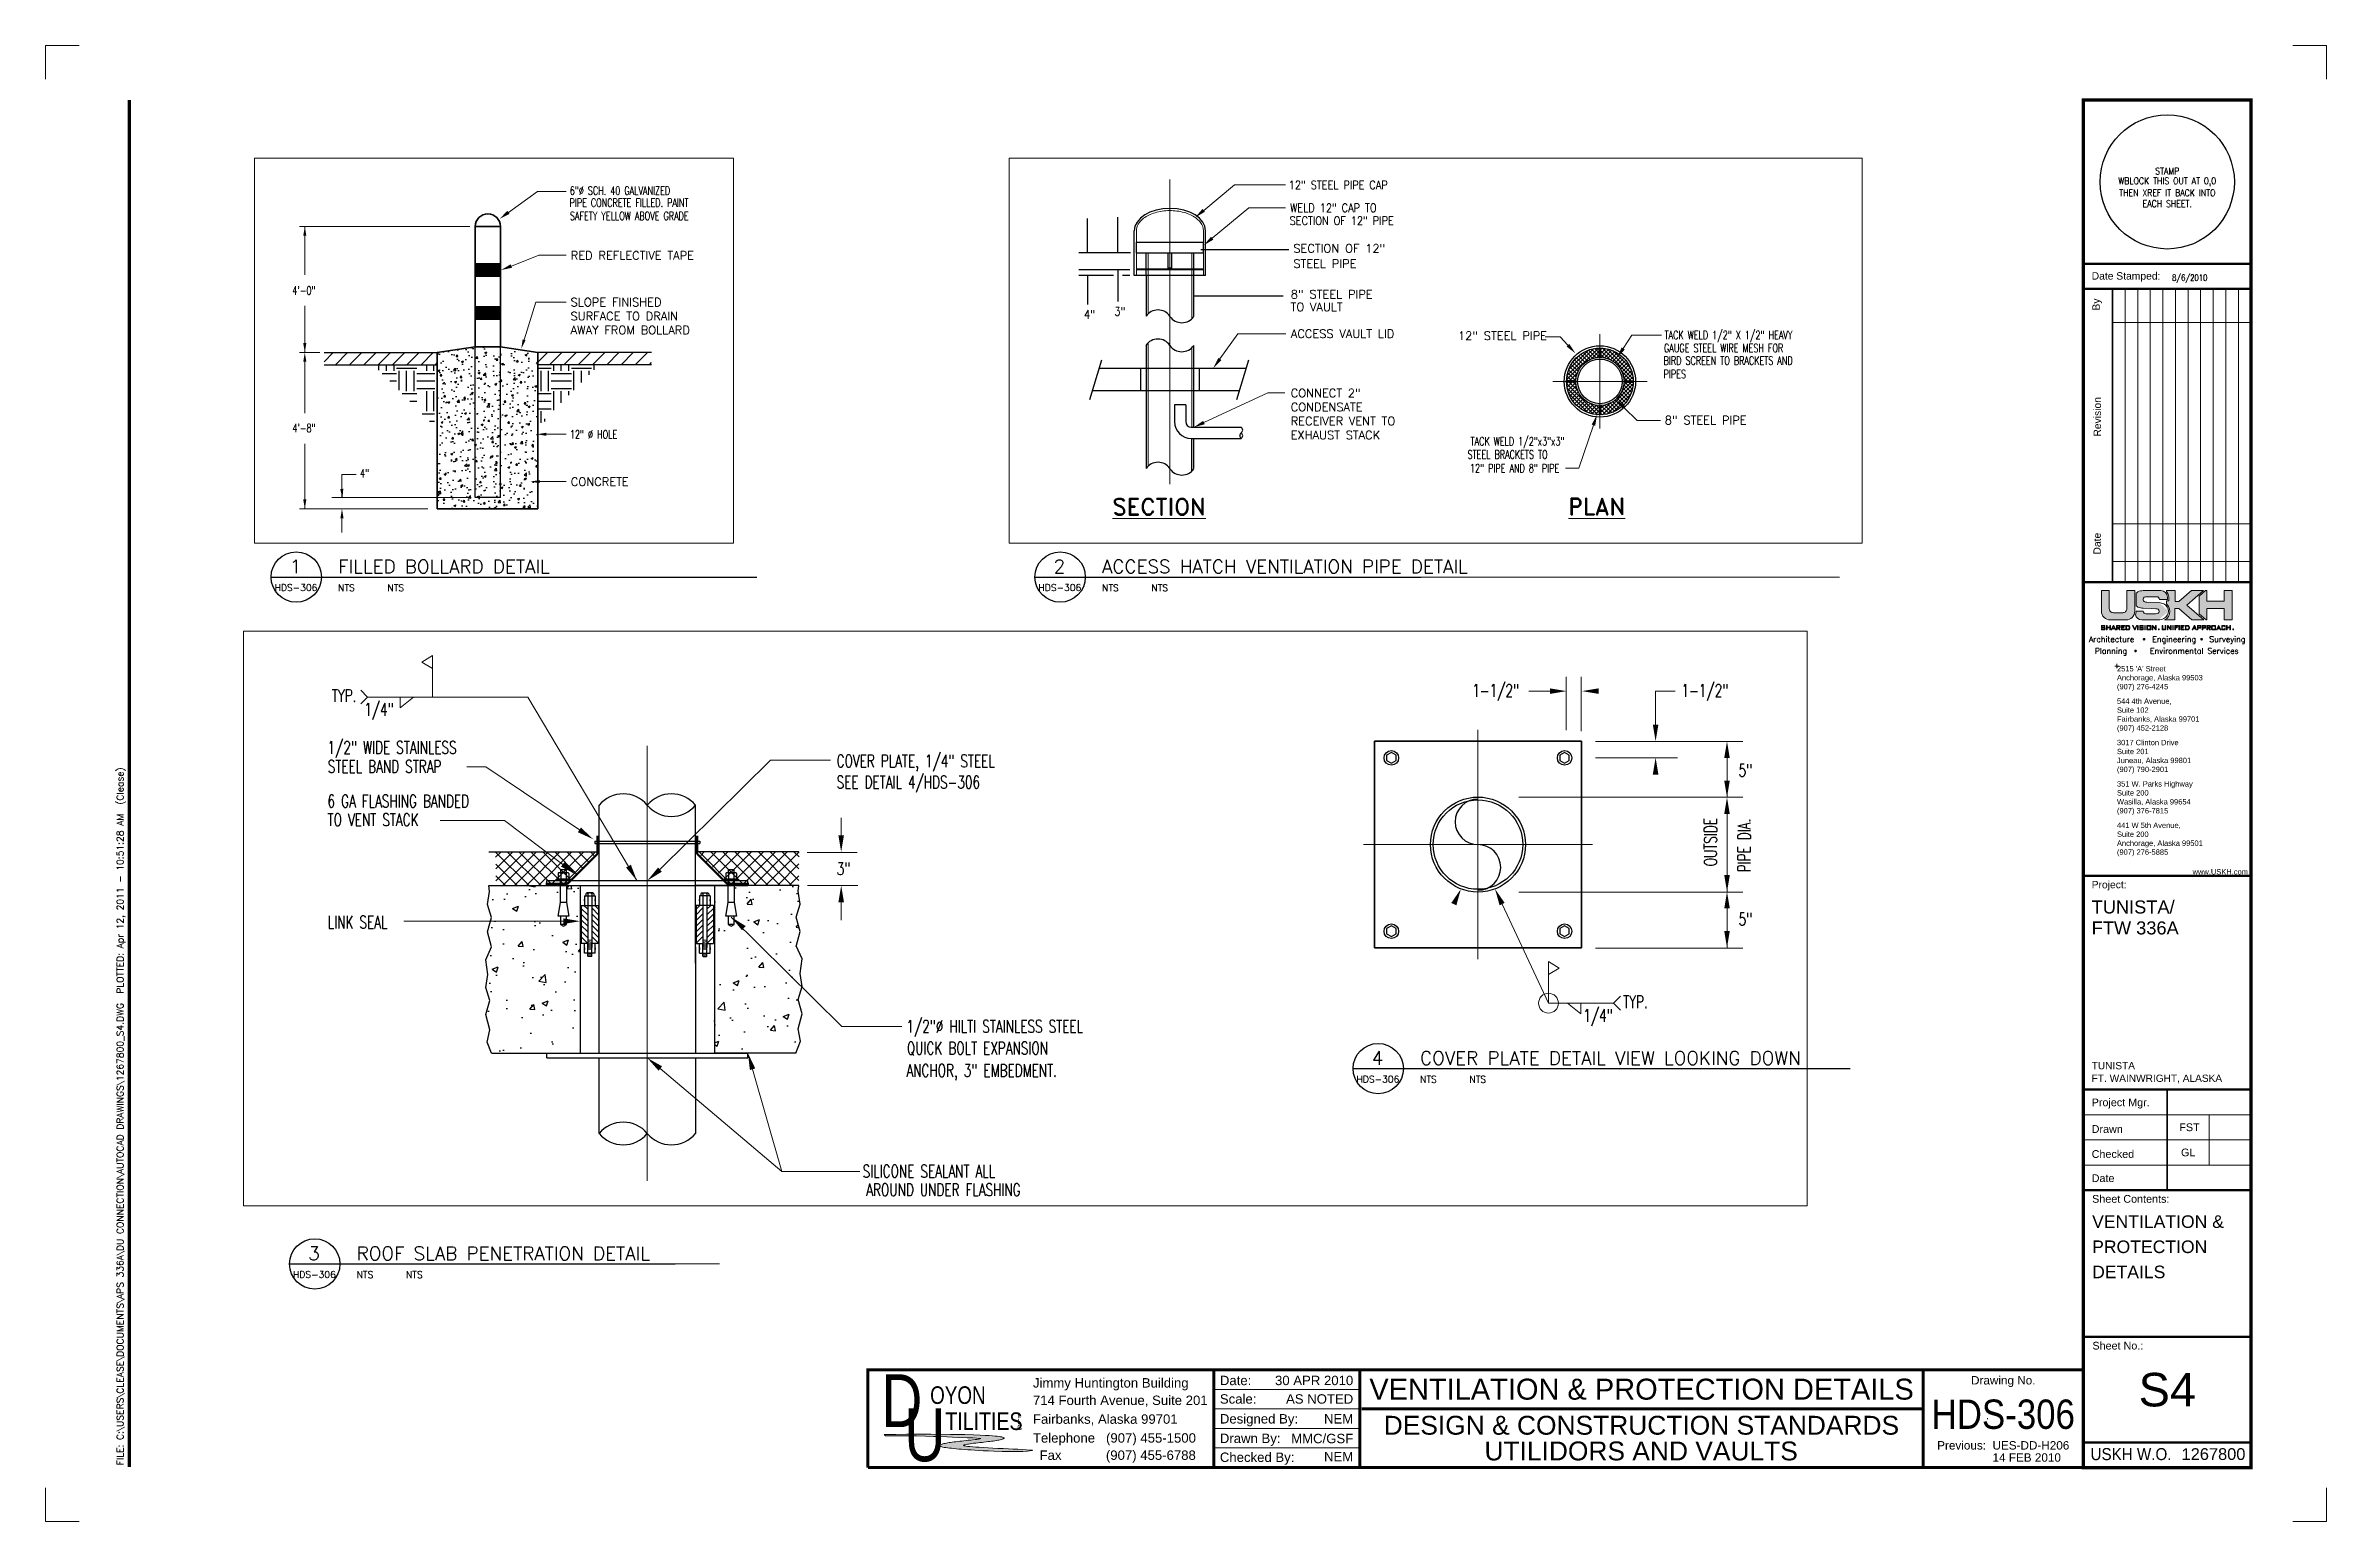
# Paper-space layout 'Layout1' of a CAD drawing. Header units: inches. Extents: x 0 to 34, y 0 to 22.
# The model-space entities are those that its viewports show. They can reach past a viewport. Long polylines and large blocks are cut down to what shows.
import ezdxf
from ezdxf.enums import TextEntityAlignment as Align

# ---------------------------------------------------------------- set-up
doc = ezdxf.new("R2010")
doc.units = ezdxf.units.IN
doc.header["$MEASUREMENT"] = 0
for name, pattern in [('CENTER', [2, 1.25, -0.25, 0.25, -0.25]), ('CENTER2', [1.125, 0.75, -0.125, 0.125, -0.125]), ('HIDDEN', [0.375, 0.25, -0.125]), ('MCENTER_050%', [0.025, 0.016, -0.003, 0.003, -0.003])]:
    doc.linetypes.add(name, pattern=pattern)
for name, color, linetype, lineweight in [('1267800TB_USKH 22x34$0$X-ANNO-TTLB-BRDR', 1, 'Continuous', 50), ('1267800TB_USKH 22x34$0$X-ANNO-TTLB-BRDR-TRIM', 15, 'Continuous', 18), ('1267800TB_USKH 22x34$0$X-ANNO-TTLB-LOGO-USKH', 3, 'Continuous', 18), ('1267800TB_USKH 22x34$0$X-ANNO-TTLB-LWT1', 8, 'Continuous', 18), ('1267800TB_USKH 22x34$0$X-ANNO-TTLB-LWT2', 4, 'Continuous', 35), ('1267800TB_USKH 22x34$0$X-ANNO-TTLB-LWT3', 1, 'Continuous', 50), ('1267800TB_USKH 22x34$0$X-ANNO-TTLB-TEXT-ADRS-USKH', 4, 'Continuous', 35), ('1267800TB_USKH 22x34$0$X-ANNO-TTLB-TXT1', 2, 'Continuous', 18), ('1267800TB_USKH 22x34$0$X-ANNO-TTLB-TXT2', 4, 'Continuous', 35), ('1267800TB_USKH 22x34$0$X-ANNO-TTLB-TXT3', 7, 'Continuous', 50), ('PS_BORDER', 7, 'Continuous', 13), ('PS_TEXT', 7, 'Continuous', 13), ('Text', 7, 'Continuous', 15), ('VENT-N', 7, 'Continuous', 25), ('X-ANNO-TTLB-TXT2', 4, 'Continuous', 35), ('X-ANNO-TTLB-TXT3', 7, 'Continuous', 50), ('X-ANNO-TTLB-TXT4', 6, 'Continuous', 70)]:
    doc.layers.add(name, color=color, linetype=linetype, lineweight=lineweight)
doc.layers.add('1267800TB_USKH 22x34$0$X-ANNO-TTLB-NPLT', color=7, linetype='Continuous', lineweight=18, plot=False)
for name, color, linetype in [('C-NOTE', 7, 'Continuous'), ('CONCRETE', 7, 'Continuous'), ('EX ASPHALT', 253, 'Continuous'), ('FH-TITLES', 7, 'Continuous'), ('HATCH', 251, 'Continuous'), ('M-PIPE', 7, 'Continuous'), ('M-PIPE-CL', 253, 'MCENTER_050%'), ('MH-DUCT-SUP', 253, 'Continuous'), ('MH-EQPM', 7, 'Continuous'), ('MH-EQPM-TXT', 7, 'Continuous'), ('MU-PART-NUMB', 7, 'Continuous'), ('S-DIM', 2, 'Continuous'), ('S-TEXT', 4, 'Continuous'), ('X-SYMB-PN03', 7, 'Continuous'), ('X-SYMB-TEXT', 4, 'Continuous')]:
    doc.layers.add(name, color=color, linetype=linetype)
doc.styles.add('1267800TB_USKH 22x34$0$X-TTLB-Arial', font='arial.ttf')
doc.styles.add('1267800TB_USKH 22x34$0$X-TTLB-Logo-USKH', font='ROMANS.shx')
doc.styles.add('1267800TB_USKH 22x34$0$X-TTLB-RomanS', font='romans.shx')
doc.styles.add('3_32', font='romans.shx', dxfattribs={"width": 0.8})
doc.styles.add('DU', font='FELIXTI.TTF', dxfattribs={"height": 0.28125})
doc.styles.add('PRB1', font='arial.ttf', dxfattribs={"height": 0.125})
doc.styles.add('PRT1', font='arial.ttf', dxfattribs={"width": 0.85, "height": 0.1875})
doc.styles.add('ROMAND', font='ROMAND.SHX')
doc.styles.add('RomanS', font='romans.shx')
doc.styles.get("Standard").update_dxf_attribs({"font": 'romans.shx'})
doc.styles.add('SYMBOL2', font='romans.shx', dxfattribs={"height": 0.1})
doc.styles.add('X-TTLB-Arial', font='arial.ttf')
doc.dimstyles.get("Standard").update_dxf_attribs({"dimtxt": 0.18, "dimasz": 0.18, "dimexe": 0.18, "dimexo": 0.0625, "dimgap": 0.09, "dimtad": 0, "dimtih": 1, "dimtoh": 1, "dimdec": 4, "dimzin": 0, "dimdsep": 46, "dimtxsty": 'Standard', "dimcen": 0.09, "dimadec": 0, "dimazin": 0, "dimtfac": 1, "dimtdec": 4, "dimtofl": 0, "dimtmove": 0, "dimatfit": 3, "dimfxl": 1, "dimtolj": 1, "dimtzin": 0, "dimarcsym": 0})
pattern_1 = [(45, (3353.8308, 310.1184), (-0.3535534, 0.3535534), []), (135, (3353.8308, 310.1184), (-0.3535534, -0.3535534), [])]
pattern_2 = [(50, (1847.09, -826.856), (21.5178, -1.88256), [2.25, -24.75]), (355, (1847.09, -826.856), (-4.16254, 22.56576), [1.8, -19.8]), (100.4514, (1848.884, -827.013), (17.35528, 20.68319), [1.9122, -21.03426]), (46.1842, (1847.09, -820.856), (32.01723, -4.96557), [3.375, -37.125]), (96.6356, (1849.76, -821.27), (28.03988, 29.22354), [2.8683, -31.5514]), (351.1842, (1847.09, -820.856), (28.03986, 29.22356), [2.7, -29.7]), (21, (1850.09, -822.356), (17.90721, -12.07857), [2.25, -24.75]), (326, (1850.09, -822.356), (7.29946, 21.7545), [1.8, -19.8]), (71.4514, (1851.583, -823.363), (25.20668, 9.67591), [1.9122, -21.03426]), (37.5, (1847.091, -826.856), (0.364796, 9.986816), [0, -19.56, 0, -20.1, 0, -19.875]), (7.5, (1847.091, -826.856), (7.892086, 11.83235), [0, -11.46, 0, -19.11, 0, -7.575]), (327.5, (1840.401, -826.856), (16.014673, -0.676646), [0, -7.5, 0, -23.4, 0, -31.05]), (317.5, (1837.401, -826.856), (17.495585, 3.00315), [0, -9.75, 0, -15.54, 0, -22.05])]

psp = doc.layouts.get("Layout1")

# ---------------------------------------------------------------- texts
at = {"layer": 'PS_TEXT', "style": 'DU'}
for s, height, width, p in [('D', 0.788, 0.8, (12.461, 1.405)), ('OYON', 0.2625, 0.8, (13.186, 1.751)), ('U', 0.788, 0.8, (12.803, 0.896)), ('TILITIES', 0.2625, 0.83, (13.413, 1.362))]:
    psp.add_text(s, height=height, dxfattribs=dict(at, width=width)).set_placement(p)
at = {"layer": 'PS_TEXT', "color": 7, "style": 'PRB1'}
for s, height, p in [('Jimmy Huntington Building', 0.14033, (14.718, 1.995)), ('Date:', 0.1403, (17.505, 2.031)), ('714 Fourth Avenue, Suite 201', 0.14033, (14.718, 1.735)), ('Scale:', 0.1403, (17.505, 1.755)), ('Fairbanks, Alaska 99701', 0.14033, (14.718, 1.455)), ('Designed By:', 0.14033, (17.505, 1.459)), ('Telephone   (907) 455-1500', 0.14033, (14.718, 1.174)), ('Fax', 0.1403, (14.817, 0.917)), ('Checked By:', 0.14033, (17.505, 0.886)), ('Drawn By:', 0.1403, (17.505, 1.168))]:
    psp.add_text(s, height=height, dxfattribs=at).set_placement(p)
for s, height, p in [('30 APR 2010', 0.14033, (19.493, 2.031)), ('AS NOTED', 0.1403, (19.493, 1.755)), ('NEM', 0.1403, (19.493, 1.459)), ('MMC/GSF', 0.1403, (19.493, 1.165)), ('NEM', 0.1403, (19.493, 0.894))]:
    psp.add_text(s, height=height, dxfattribs=at).set_placement(p, align=Align.RIGHT)
at = {"layer": 'PS_TEXT', "style": 'PRT1'}
for s, height, width, p in [('VENTILATION & PROTECTION DETAILS', 0.3125, 0.99, (23.791, 1.815)), ('HDS-306', 0.4375, 0.85, (29.183, 1.379))]:
    psp.add_text(s, height=height, dxfattribs=dict(at, width=width)).set_placement(p, align=Align.CENTER)
at = {"layer": 'PS_TEXT', "color": 7, "style": 'PRT1'}
for s, p in [('Drawing No.', (29.183, 2.041)), ('Previous:  UES-DD-H206', (29.183, 1.071)), ('14 FEB 2010', (29.533, 0.89))]:
    psp.add_text(s, height=0.125, dxfattribs=at).set_placement(p, align=Align.CENTER)
at = {"layer": 'PS_TEXT'}
for s, height, style, p in [('C', 0.0788, 'DU', (14.483, 1.364)), ('L', 0.0788, 'DU', (14.485, 1.544)), ('L', 0.0788, 'DU', (14.485, 1.454)), ('(907) 455-6788', 0.14033, 'PRB1', (15.806, 0.917))]:
    psp.add_text(s, height=height, dxfattribs=dict(at, style=style)).set_placement(p)
at = {"layer": 'PS_TEXT', "style": 'PRT1'}
for s, p in [('DESIGN & CONSTRUCTION STANDARDS', (23.789, 1.433)), ('UTILIDORS AND VAULTS', (23.785, 1.05))]:
    psp.add_text(s, height=0.28125, dxfattribs=at).set_placement(p, align=Align.MIDDLE_CENTER)

msp = doc.modelspace()

# ---------------------------------------------------------------- texts
at = {"layer": 'FH-TITLES', "linetype": 'Continuous', "lineweight": 20, "style": 'ROMAND'}
msp.add_text('%%USECTION', height=3, dxfattribs=at).set_placement((3629.29, 596.67))
msp.add_text('%%UPLAN', height=3, dxfattribs=at).set_placement((3715.95, 596.69), align=Align.CENTER)
at = {"layer": 'MU-PART-NUMB', "lineweight": 20, "style": 'RomanS', "width": 0.7}
for s, height, p in [('TYP.', 4.5, (3895.6, 762.8)), ('1-1/2"', 4.5, (4303.58, 764.66)), ('1-1/2"', 4.5, (4378.45, 764.66)), ('1/4"', 4.5, (3907.17, 757.88)), ('1/2" WIDE STAINLESS', 4.5, (3894.03, 744.26)), ('COVER PLATE, 1/4" STEEL', 4.5, (4076.18, 739.43)), ('STEEL BAND STRAP', 4.5, (3894.13, 737.47)), ('5"', 4.5, (4398.88, 736.06)), ('SEE DETAIL 4/HDS-306', 4.5, (4076.18, 731.85)), ('6 GA FLASHING BANDED', 4.5, (3894.02, 725.09)), ('TO VENT STACK', 4.5, (3894.05, 718.42)), ('3"', 4.5, (4076.23, 700.9)), ('6"%%C SCH. 40 GALVANIZED ', 3, (3453.01, 685.44)), ('LINK SEAL', 4.5, (3894.12, 681.78)), ('5"', 4.5, (4398.88, 682.83)), ('PIPE CONCRETE FILLED. PAINT', 3, (3452.92, 681.11)), ('SAFETY YELLOW ABOVE GRADE', 3, (3453.07, 676.41)), ('TYP.', 4.5, (4357.58, 653.28)), ('1/4"', 4.5, (4343.31, 648.36)), ('4\'-0"', 3, (3353.76, 649.71)), ('TACK WELD 1/2" X 1/2" HEAVY', 1.5, (3728.07, 628.12)), ('BIRD SCREEN TO BRACKETS AND', 1.5, (3727.9, 623.56)), ('GAUGE STEEL WIRE MESH FOR', 1.5, (3727.97, 625.81)), ('4\'-8"', 3, (3353.79, 600.48)), ('12" ∅ HOLE', 3, (3453.06, 598.2)), (' SILICONE SEALANT ALL', 4.5, (4083.33, 592.67)), ('AROUND UNDER FLASHING', 4.5, (4086.78, 586.04)), ('4"', 3, (3377.98, 584.33))]:
    msp.add_text(s, height=height, dxfattribs=at).set_placement(p)
for s, p in [('OUTSIDE', (4391.12, 704.03)), ('PIPE DIA.', (4403.15, 701.91))]:
    msp.add_text(s, height=4.5, rotation=90, dxfattribs=at).set_placement(p)
at = {"layer": 'MU-PART-NUMB', "linetype": 'Continuous', "lineweight": 20, "style": 'RomanS', "width": 0.85}
for s, p in [('12" STEEL PIPE CAP', (3660.84, 654.98)), ('SECTION OF 12" PIPE', (3660.99, 648.59)), ('WELD 12" CAP TO', (3661.08, 650.89))]:
    msp.add_text(s, height=1.5, dxfattribs=at).set_placement(p)
at = {"layer": 'MU-PART-NUMB', "lineweight": 20, "style": 'RomanS', "width": 0.7}
for s, p in [('1/2"%%C HILTI STAINLESS STEEL', (4101.13, 646.74)), ('QUICK BOLT EXPANSION', (4101.31, 638.93)), ('ANCHOR, 3" EMBEDMENT.', (4101.13, 630.96))]:
    msp.add_text(s, height=4.5, dxfattribs=at).set_placement(p, align=Align.MIDDLE_LEFT)
at = {"layer": 'MU-PART-NUMB', "linetype": 'Continuous', "style": 'RomanS', "width": 0.85}
for s, p in [('4"', (3624.22, 631.81)), ('3"', (3629.64, 632.34))]:
    msp.add_text(s, height=1.5, dxfattribs=at).set_placement(p)
at = {"layer": 'MU-PART-NUMB', "lineweight": 15, "style": 'RomanS', "width": 0.7}
msp.add_text('PIPES', height=1.5, dxfattribs=at).set_placement((3727.9, 621.15))
at = {"layer": 'MU-PART-NUMB', "lineweight": 20, "style": 'RomanS', "width": 0.7}
for s, p in [('STEEL BRACKETS TO', (3707.14, 606.76)), ('TACK WELD 1/2"x3"x3" ', (3710.88, 609.13)), ('12" PIPE AND 8" PIPE', (3709.23, 604.3))]:
    msp.add_text(s, height=1.5, dxfattribs=at).set_placement(p, align=Align.RIGHT)
at = {"layer": 'MU-PART-NUMB', "lineweight": 20, "char_height": 3, "attachment_point": 1, "style": 'RomanS'}
for s, insert in [('RED REFLECTIVE TAPE', (3453.35, 665.24)), ('\\A1;SLOPE FINISHED\\PSURFACE TO DRAIN\\PAWAY FROM BOLLARD', (3453.3, 648.54)), ('CONCRETE', (3453.4, 584.27))]:
    msp.add_mtext(s, dxfattribs=dict(at, insert=insert))
at = {"layer": 'MU-PART-NUMB', "lineweight": 20, "char_height": 1.5, "width": 56.41, "attachment_point": 1, "style": 'RomanS'}
for s, insert in [('SECTION OF 12" ', (3661.65, 645.13)), ('STEEL PIPE', (3661.65, 642.4)), ('ACCESS VAULT LID', (3661.21, 629.86)), ('12" STEEL PIPE', (3691.1, 629.5)), ('CONNECT 2"\\PCONDENSATE\\PRECEIVER VENT TO\\PEXHAUST STACK', (3661.18, 619.25)), ('8" STEEL PIPE', (3728.1, 614.4))]:
    msp.add_mtext(s, dxfattribs=dict(at, insert=insert))
at = {"layer": 'MU-PART-NUMB', "lineweight": 20, "char_height": 1.5, "width": 56.41, "attachment_point": 1, "line_spacing_factor": 0.85, "style": 'RomanS'}
for s, insert in [('8" STEEL PIPE ', (3661.2, 636.93)), ('TO VAULT', (3661.16, 634.65))]:
    msp.add_mtext(s, dxfattribs=dict(at, insert=insert))

# ---------------------------------------------------------------- blocks, each defined once
blk = doc.blocks.new('DETAILTITLE')
at = {"layer": 'X-SYMB-PN03'}
blk.add_line((0, 0.375), (0.75, 0.375), dxfattribs=at)
blk.add_circle((0.375, 0.375), 0.375, dxfattribs=at)
at = {"layer": 'X-SYMB-PN03', "style": 'SYMBOL2'}
for tag, p in [('TITLE_TOP', (1, 0.713)), ('TITLE', (1, 0.432))]:
    blk.add_attdef(tag, p, '', height=0.2, dxfattribs=at)
blk.add_attdef('NUM', text='', height=0.2, dxfattribs=at).set_placement((0.364, 0.433), align=Align.CENTER)
at = {"layer": 'X-SYMB-TEXT'}
blk.add_attdef('SHT', text='', height=0.1, dxfattribs=at).set_placement((0.371, 0.167), align=Align.CENTER)
for tag, p in [('SCALE:', (1, 0.165)), ('DWG_SCALE', (1.735, 0.165))]:
    blk.add_attdef(tag, p, '', height=0.1, dxfattribs=at)
blk = doc.blocks.new('1267800TB_USKH 22x34$0$USKH_LOGO')
at = {"layer": '1267800TB_USKH 22x34$0$X-ANNO-TTLB-LOGO-USKH'}
h = blk.add_hatch(color=256, dxfattribs=at)
edge = h.paths.add_edge_path()
edge.add_arc((-0.615, 0.164), 0.13, -90, 0, ccw=False)
edge.add_line((-0.615, 0.034), (-0.851, 0.034))
edge.add_arc((-0.851, 0.164), 0.13, 180, 270, ccw=False)
edge.add_line((-0.981, 0.164), (-0.981, 0.47))
edge.add_line((-0.981, 0.47), (-0.864, 0.47))
edge.add_line((-0.864, 0.47), (-0.864, 0.201))
edge.add_arc((-0.804, 0.201), 0.06, 180, 270)
edge.add_line((-0.804, 0.141), (-0.733, 0.141))
edge.add_line((-0.733, 0.141), (-0.663, 0.141))
edge.add_arc((-0.663, 0.201), 0.06, 270, 360)
edge.add_line((-0.603, 0.201), (-0.603, 0.47))
edge.add_line((-0.603, 0.47), (-0.485, 0.47))
edge.add_line((-0.485, 0.47), (-0.485, 0.164))
h = blk.add_hatch(color=256, dxfattribs=at)
edge = h.paths.add_edge_path()
edge.add_line((-0.304, 0.297), (-0.123, 0.291))
edge.add_arc((-0.129, 0.117), 0.175, 63.1474, 88, ccw=False)
edge.add_arc((-0.105, 0.164), 0.121, 0.0074, 63.1548, ccw=False)
edge.add_line((0.017, 0.164), (0.017, 0.162))
edge.add_arc((-0.105, 0.162), 0.121, -63.1474, 0, ccw=False)
edge.add_arc((-0.129, 0.209), 0.175, 270.0001, 296.8526, ccw=False)
edge.add_line((-0.129, 0.034), (-0.381, 0.034))
edge.add_arc((-0.381, 0.13), 0.096, 192.618, 270, ccw=False)
edge.add_arc((-0.615, 0.164), 0.151, 338.7046, 360.4565)
edge.add_line((-0.464, 0.166), (-0.358, 0.166))
edge.add_line((-0.358, 0.166), (-0.358, 0.165))
edge.add_arc((-0.318, 0.165), 0.04, 180, 270)
edge.add_line((-0.318, 0.125), (-0.173, 0.125))
edge.add_arc((-0.173, 0.207), 0.0825, 270, 296.8526)
edge.add_arc((-0.149, 0.16), 0.0294, 296.8526, 360)
edge.add_line((-0.12, 0.16), (-0.12, 0.166))
edge.add_arc((-0.149, 0.166), 0.0294, 0, 63.1474)
edge.add_arc((-0.173, 0.118), 0.0825, 63.1474, 88)
edge.add_line((-0.171, 0.201), (-0.238, 0.203))
edge.add_line((-0.238, 0.203), (-0.359, 0.207))
edge.add_arc((-0.359, 0.38), 0.173, 243.1474, 270, ccw=False)
edge.add_arc((-0.383, 0.332), 0.12, 227.3553, 243.1474, ccw=False)
edge.add_line((-0.464, 0.244), (-0.464, 0.433))
edge.add_arc((-0.383, 0.345), 0.12, 116.8526, 132.6447, ccw=False)
edge.add_arc((-0.359, 0.297), 0.173, 90, 116.8526, ccw=False)
edge.add_line((-0.359, 0.47), (-0.094, 0.47))
edge.add_arc((-0.094, 0.374), 0.096, 0, 90, ccw=False)
edge.add_line((0.002, 0.374), (0.002, 0.339))
edge.add_line((0.002, 0.339), (-0.117, 0.339))
edge.add_line((-0.117, 0.339), (-0.117, 0.34))
edge.add_arc((-0.157, 0.34), 0.04, 0, 90)
edge.add_line((-0.157, 0.38), (-0.304, 0.38))
edge.add_arc((-0.304, 0.297), 0.0825, 90, 116.8526)
edge.add_arc((-0.328, 0.345), 0.0294, 116.8526, 180)
edge.add_line((-0.358, 0.345), (-0.358, 0.332))
edge.add_arc((-0.328, 0.332), 0.0294, 180, 243.1474)
edge.add_arc((-0.304, 0.38), 0.0825, 243.1474, 270)
h = blk.add_hatch(color=256, dxfattribs=at)
edge = h.paths.add_edge_path()
edge.add_line((0.038, 0.162), (0.038, 0.164))
edge.add_arc((-0.105, 0.164), 0.143, 0.0083, 50.0817)
edge.add_line((-0.013, 0.273), (-0.013, 0.301))
edge.add_line((-0.013, 0.301), (-0.013, 0.318))
edge.add_line((-0.013, 0.318), (0.023, 0.318))
edge.add_line((0.023, 0.318), (0.023, 0.356))
edge.add_arc((-0.26, 0.353), 0.283, 0.7098, 8.2043)
edge.add_arc((-0.092, 0.377), 0.114, 8.4453, 45.7497)
edge.add_line((-0.013, 0.458), (-0.013, 0.47))
edge.add_line((-0.013, 0.47), (0.116, 0.47))
edge.add_line((0.116, 0.47), (0.116, 0.308))
edge.add_line((0.116, 0.308), (0.172, 0.308))
edge.add_line((0.172, 0.308), (0.359, 0.47))
edge.add_line((0.359, 0.47), (0.539, 0.47))
edge.add_line((0.539, 0.47), (0.292, 0.255))
edge.add_line((0.292, 0.255), (0.547, 0.034))
edge.add_line((0.547, 0.034), (0.367, 0.034))
edge.add_line((0.367, 0.034), (0.172, 0.203))
edge.add_line((0.172, 0.203), (0.115, 0.203))
edge.add_line((0.115, 0.203), (0.115, 0.034))
edge.add_line((0.115, 0.034), (-0.04, 0.034))
edge.add_arc((-0.105, 0.162), 0.143, 297.0585, 360)
for points in [[(0.966, 0.47), (0.848, 0.47), (0.848, 0.312), (0.592, 0.312), (0.592, 0.47), (0.572, 0.47), (0.474, 0.386), (0.474, 0.125), (0.579, 0.034), (0.592, 0.034), (0.592, 0.205), (0.848, 0.205), (0.848, 0.034), (0.966, 0.034)], [(-0.906, -0.049), (-0.897, -0.049), (-0.897, -0.075), (-0.856, -0.075), (-0.856, -0.049), (-0.848, -0.049), (-0.848, -0.114), (-0.856, -0.114), (-0.856, -0.084), (-0.897, -0.084), (-0.897, -0.114), (-0.906, -0.114)], [(-0.684, -0.114), (-0.684, -0.049), (-0.634, -0.049), (-0.634, -0.058), (-0.675, -0.058), (-0.675, -0.075), (-0.649, -0.075), (-0.649, -0.084), (-0.675, -0.084), (-0.675, -0.105), (-0.634, -0.105), (-0.634, -0.114)], [(-0.518, -0.049), (-0.509, -0.049), (-0.485, -0.103), (-0.461, -0.049), (-0.452, -0.049), (-0.481, -0.114), (-0.489, -0.114)], [(-0.442, -0.049), (-0.433, -0.049), (-0.433, -0.114), (-0.442, -0.114)], [(-0.336, -0.049), (-0.327, -0.049), (-0.327, -0.114), (-0.336, -0.114)], [(-0.175, -0.097), (-0.175, -0.049), (-0.166, -0.049), (-0.166, -0.114), (-0.171, -0.114), (-0.214, -0.066), (-0.214, -0.114), (-0.223, -0.114), (-0.223, -0.049), (-0.218, -0.049), (-0.186, -0.084)], [(0.05, -0.097), (0.05, -0.049), (0.059, -0.049), (0.059, -0.114), (0.053, -0.114), (0.01, -0.066), (0.01, -0.114), (0.001, -0.114), (0.001, -0.049), (0.007, -0.049), (0.039, -0.084)], [(0.081, -0.049), (0.09, -0.049), (0.09, -0.114), (0.081, -0.114)], [(0.121, -0.114), (0.112, -0.114), (0.112, -0.049), (0.163, -0.049), (0.163, -0.058), (0.121, -0.058), (0.121, -0.075), (0.147, -0.075), (0.147, -0.084), (0.121, -0.084)], [(0.172, -0.049), (0.181, -0.049), (0.181, -0.114), (0.172, -0.114)], [(0.203, -0.114), (0.203, -0.049), (0.254, -0.049), (0.254, -0.058), (0.212, -0.058), (0.212, -0.075), (0.238, -0.075), (0.238, -0.084), (0.212, -0.084), (0.212, -0.105), (0.254, -0.105), (0.254, -0.114)], [(0.883, -0.049), (0.892, -0.049), (0.892, -0.075), (0.933, -0.075), (0.933, -0.049), (0.942, -0.049), (0.942, -0.114), (0.933, -0.114), (0.933, -0.084), (0.892, -0.084), (0.892, -0.114), (0.883, -0.114)]]:
    blk.add_hatch(color=256, dxfattribs=at).paths.add_polyline_path(points)
h = blk.add_hatch(color=256, dxfattribs=at)
edge = h.paths.add_edge_path()
edge.add_line((-0.954, -0.077), (-0.973, -0.077))
edge.add_line((-0.973, -0.077), (-0.973, -0.058))
edge.add_line((-0.973, -0.058), (-0.936, -0.058))
edge.add_line((-0.936, -0.058), (-0.936, -0.067))
edge.add_line((-0.936, -0.067), (-0.929, -0.065))
edge.add_line((-0.929, -0.065), (-0.929, -0.06))
edge.add_arc((-0.943, -0.06), 0.0143, 358.8957, 387.9801)
edge.add_arc((-0.937, -0.057), 0.00726, 29.7287, 79.6825)
edge.add_arc((-0.94, -0.069), 0.0207, 75.92, 89.6732)
edge.add_line((-0.94, -0.049), (-0.969, -0.049))
edge.add_arc((-0.97, -0.062), 0.0134, 87.1425, 118.7523)
edge.add_arc((-0.971, -0.057), 0.0085, 123.6532, 173.9701)
edge.add_arc((-0.918, -0.065), 0.0628, 172.1993, 177.3315)
edge.add_line((-0.98, -0.062), (-0.98, -0.072))
edge.add_arc((-0.953, -0.072), 0.0275, 179.6484, 196.5936)
edge.add_arc((-0.972, -0.078), 0.00745, 196.123, 261.5403)
edge.add_arc((-0.969, -0.066), 0.0196, 256.9826, 266.9285)
edge.add_line((-0.97, -0.086), (-0.954, -0.086))
edge.add_line((-0.954, -0.086), (-0.936, -0.086))
edge.add_line((-0.936, -0.086), (-0.936, -0.105))
edge.add_line((-0.936, -0.105), (-0.973, -0.105))
edge.add_line((-0.973, -0.105), (-0.973, -0.095))
edge.add_line((-0.973, -0.095), (-0.98, -0.098))
edge.add_line((-0.98, -0.098), (-0.98, -0.103))
edge.add_arc((-0.966, -0.103), 0.0143, 178.8957, 207.9801)
edge.add_arc((-0.972, -0.106), 0.00726, 209.7287, 259.6825)
edge.add_arc((-0.968, -0.093), 0.0207, 255.92, 269.6732)
edge.add_line((-0.968, -0.114), (-0.94, -0.114))
edge.add_arc((-0.939, -0.101), 0.0134, 267.1425, 298.7523)
edge.add_arc((-0.937, -0.105), 0.0085, 303.6532, 353.9701)
edge.add_arc((-0.991, -0.098), 0.0628, 352.1993, 357.3315)
edge.add_line((-0.928, -0.1), (-0.928, -0.091))
edge.add_arc((-0.961, -0.091), 0.0328, 359.6716, 375.1956)
edge.add_arc((-0.937, -0.085), 0.00745, 16.123, 81.5403)
edge.add_arc((-0.94, -0.096), 0.0196, 76.9826, 86.9285)
edge.add_line((-0.939, -0.077), (-0.954, -0.077))
h = blk.add_hatch(color=256, dxfattribs=at)
h.paths.add_polyline_path([(-0.817, -0.09), (-0.802, -0.058), (-0.788, -0.09)], flags=16)
h.paths.add_polyline_path([(-0.836, -0.114), (-0.807, -0.049), (-0.798, -0.049), (-0.768, -0.114), (-0.777, -0.114), (-0.784, -0.098), (-0.82, -0.098), (-0.827, -0.114)])
h = blk.add_hatch(color=256, dxfattribs=at)
edge = h.paths.add_edge_path(flags=16)
edge.add_line((-0.717, -0.08), (-0.747, -0.08))
edge.add_line((-0.747, -0.08), (-0.747, -0.058))
edge.add_line((-0.747, -0.058), (-0.717, -0.058))
edge.add_arc((-0.717, -0.063), 0.005, 0, 90, ccw=False)
edge.add_line((-0.712, -0.063), (-0.712, -0.075))
edge.add_arc((-0.717, -0.075), 0.005, -90, 0, ccw=False)
edge = h.paths.add_edge_path()
edge.add_arc((-0.713, -0.059), 0.0102, 0, 90, ccw=False)
edge.add_line((-0.703, -0.059), (-0.703, -0.078))
edge.add_arc((-0.713, -0.078), 0.0102, -90, 0, ccw=False)
edge.add_line((-0.713, -0.088), (-0.721, -0.088))
edge.add_line((-0.721, -0.088), (-0.703, -0.114))
edge.add_line((-0.703, -0.114), (-0.714, -0.114))
edge.add_line((-0.714, -0.114), (-0.731, -0.088))
edge.add_line((-0.731, -0.088), (-0.747, -0.088))
edge.add_line((-0.747, -0.088), (-0.747, -0.114))
edge.add_line((-0.747, -0.114), (-0.756, -0.114))
edge.add_line((-0.756, -0.114), (-0.756, -0.049))
edge.add_line((-0.756, -0.049), (-0.713, -0.049))
h = blk.add_hatch(color=256, dxfattribs=at)
edge = h.paths.add_edge_path()
edge.add_arc((-0.606, -0.082), 0.0484, -15.3094, 0.7084, ccw=False)
edge.add_arc((-0.583, -0.089), 0.0243, 289.8873, 345.9492, ccw=False)
edge.add_arc((-0.588, -0.072), 0.0416, 271.2607, 289.364, ccw=False)
edge.add_line((-0.587, -0.114), (-0.617, -0.114))
edge.add_line((-0.617, -0.114), (-0.617, -0.049))
edge.add_line((-0.617, -0.049), (-0.587, -0.049))
edge.add_arc((-0.588, -0.091), 0.0422, 70.7033, 88.5396, ccw=False)
edge.add_arc((-0.583, -0.074), 0.0243, 14.0508, 70.1127, ccw=False)
edge.add_arc((-0.606, -0.081), 0.0484, -0.7084, 15.3094, ccw=False)
edge.add_line((-0.557, -0.081), (-0.557, -0.081))
edge = h.paths.add_edge_path(flags=16)
edge.add_arc((-0.588, -0.071), 0.0338, 272.0058, 289.1657)
edge.add_arc((-0.583, -0.089), 0.0155, 290.0589, 346.2872)
edge.add_arc((-0.606, -0.082), 0.0395, 344.5406, 360.7084)
edge.add_arc((-0.606, -0.081), 0.0395, 359.2916, 375.4594)
edge.add_arc((-0.583, -0.074), 0.0155, 13.7128, 69.9411)
edge.add_arc((-0.588, -0.091), 0.0338, 70.8343, 87.9942)
edge.add_line((-0.587, -0.058), (-0.608, -0.058))
edge.add_line((-0.608, -0.058), (-0.608, -0.105))
edge.add_line((-0.608, -0.105), (-0.588, -0.105))
edge.add_line((-0.588, -0.105), (-0.587, -0.105))
h = blk.add_hatch(color=256, dxfattribs=at)
edge = h.paths.add_edge_path()
edge.add_line((-0.384, -0.077), (-0.403, -0.077))
edge.add_line((-0.403, -0.077), (-0.403, -0.058))
edge.add_line((-0.403, -0.058), (-0.366, -0.058))
edge.add_line((-0.366, -0.058), (-0.366, -0.067))
edge.add_line((-0.366, -0.067), (-0.358, -0.065))
edge.add_line((-0.358, -0.065), (-0.358, -0.06))
edge.add_arc((-0.373, -0.06), 0.0143, 358.8957, 387.9801)
edge.add_arc((-0.366, -0.057), 0.00726, 29.7287, 79.6825)
edge.add_arc((-0.37, -0.069), 0.0207, 75.92, 89.6732)
edge.add_line((-0.37, -0.049), (-0.399, -0.049))
edge.add_arc((-0.4, -0.062), 0.0134, 87.1425, 118.7523)
edge.add_arc((-0.401, -0.057), 0.0085, 123.6532, 173.9701)
edge.add_arc((-0.348, -0.065), 0.0628, 172.1993, 177.3315)
edge.add_line((-0.41, -0.062), (-0.41, -0.072))
edge.add_arc((-0.383, -0.072), 0.0275, 179.6484, 196.5936)
edge.add_arc((-0.402, -0.078), 0.00745, 196.123, 261.5403)
edge.add_arc((-0.399, -0.066), 0.0196, 256.9826, 266.9285)
edge.add_line((-0.4, -0.086), (-0.384, -0.086))
edge.add_line((-0.384, -0.086), (-0.366, -0.086))
edge.add_line((-0.366, -0.086), (-0.366, -0.105))
edge.add_line((-0.366, -0.105), (-0.403, -0.105))
edge.add_line((-0.403, -0.105), (-0.403, -0.095))
edge.add_line((-0.403, -0.095), (-0.41, -0.098))
edge.add_line((-0.41, -0.098), (-0.41, -0.103))
edge.add_arc((-0.396, -0.103), 0.0143, 178.8957, 207.9801)
edge.add_arc((-0.402, -0.106), 0.00726, 209.7287, 259.6825)
edge.add_arc((-0.398, -0.093), 0.0207, 255.92, 269.6732)
edge.add_line((-0.398, -0.114), (-0.37, -0.114))
edge.add_arc((-0.369, -0.101), 0.0134, 267.1425, 298.7523)
edge.add_arc((-0.367, -0.105), 0.0085, 303.6532, 353.9701)
edge.add_arc((-0.421, -0.098), 0.0628, 352.1993, 357.3315)
edge.add_line((-0.358, -0.1), (-0.358, -0.091))
edge.add_arc((-0.391, -0.091), 0.0328, 359.6716, 375.1956)
edge.add_arc((-0.366, -0.085), 0.00745, 16.123, 81.5403)
edge.add_arc((-0.37, -0.096), 0.0196, 76.9826, 86.9285)
edge.add_line((-0.369, -0.077), (-0.384, -0.077))
h = blk.add_hatch(color=256, dxfattribs=at)
h.paths.add_polyline_path([(-0.275, -0.058), (-0.297, -0.058), (-0.297, -0.105), (-0.275, -0.105), (-0.254, -0.105), (-0.254, -0.058)], flags=16)
edge = h.paths.add_edge_path()
edge.add_line((-0.275, -0.114), (-0.293, -0.114))
edge.add_arc((-0.293, -0.092), 0.0214, 252.8676, 269.8221, ccw=False)
edge.add_arc((-0.297, -0.105), 0.00835, 213.3431, 250.84, ccw=False)
edge.add_arc((-0.287, -0.102), 0.0186, 179.1347, 204.7587, ccw=False)
edge.add_line((-0.305, -0.102), (-0.305, -0.081))
edge.add_line((-0.305, -0.081), (-0.305, -0.061))
edge.add_arc((-0.287, -0.061), 0.0186, 155.2413, 180.8653, ccw=False)
edge.add_arc((-0.297, -0.058), 0.00835, 109.16, 146.6569, ccw=False)
edge.add_arc((-0.293, -0.07), 0.0214, 90.1779, 107.1324, ccw=False)
edge.add_line((-0.293, -0.049), (-0.275, -0.049))
edge.add_line((-0.275, -0.049), (-0.257, -0.049))
edge.add_arc((-0.258, -0.07), 0.0214, 72.8676, 89.8221, ccw=False)
edge.add_arc((-0.254, -0.058), 0.00835, 33.3431, 70.84, ccw=False)
edge.add_arc((-0.264, -0.061), 0.0186, -0.8653, 24.7587, ccw=False)
edge.add_line((-0.245, -0.061), (-0.245, -0.081))
edge.add_line((-0.245, -0.081), (-0.245, -0.102))
edge.add_arc((-0.264, -0.102), 0.0186, -24.7587, 0.8653, ccw=False)
edge.add_arc((-0.254, -0.105), 0.00835, 289.16, 326.6569, ccw=False)
edge.add_arc((-0.258, -0.092), 0.0214, 270.1779, 287.1324, ccw=False)
edge.add_line((-0.257, -0.114), (-0.275, -0.114))
h = blk.add_hatch(color=256, dxfattribs=at)
edge = h.paths.add_edge_path()
edge.add_arc((-0.122, -0.111), 0.00258, -90, 0, ccw=False)
edge.add_line((-0.122, -0.114), (-0.128, -0.114))
edge.add_arc((-0.128, -0.111), 0.00258, 180, 270, ccw=False)
edge.add_line((-0.13, -0.111), (-0.13, -0.102))
edge.add_arc((-0.128, -0.102), 0.002, 90, 180, ccw=False)
edge.add_line((-0.128, -0.1), (-0.122, -0.1))
edge.add_arc((-0.122, -0.102), 0.002, 0, 90, ccw=False)
edge.add_line((-0.12, -0.102), (-0.12, -0.111))
h = blk.add_hatch(color=256, dxfattribs=at)
edge = h.paths.add_edge_path()
edge.add_line((-0.031, -0.049), (-0.022, -0.049))
edge.add_line((-0.022, -0.049), (-0.022, -0.081))
edge.add_line((-0.022, -0.081), (-0.022, -0.102))
edge.add_arc((-0.04, -0.102), 0.0186, -24.7587, 0.8653, ccw=False)
edge.add_arc((-0.031, -0.105), 0.00835, 289.16, 326.6569, ccw=False)
edge.add_arc((-0.034, -0.092), 0.0214, 270.1779, 287.1324, ccw=False)
edge.add_line((-0.034, -0.114), (-0.047, -0.114))
edge.add_line((-0.047, -0.114), (-0.065, -0.114))
edge.add_arc((-0.065, -0.092), 0.0214, 252.8676, 269.8221, ccw=False)
edge.add_arc((-0.068, -0.105), 0.00835, 213.3431, 250.84, ccw=False)
edge.add_arc((-0.059, -0.102), 0.0186, 179.1347, 204.7587, ccw=False)
edge.add_line((-0.077, -0.102), (-0.077, -0.081))
edge.add_line((-0.077, -0.081), (-0.077, -0.049))
edge.add_line((-0.077, -0.049), (-0.068, -0.049))
edge.add_line((-0.068, -0.049), (-0.068, -0.105))
edge.add_line((-0.068, -0.105), (-0.047, -0.105))
edge.add_line((-0.047, -0.105), (-0.031, -0.105))
edge.add_line((-0.031, -0.105), (-0.031, -0.049))
h = blk.add_hatch(color=256, dxfattribs=at)
edge = h.paths.add_edge_path()
edge.add_arc((0.282, -0.082), 0.0484, -15.3094, 0.7084, ccw=False)
edge.add_arc((0.305, -0.089), 0.0243, 289.8873, 345.9492, ccw=False)
edge.add_arc((0.299, -0.072), 0.0416, 271.2607, 289.364, ccw=False)
edge.add_line((0.3, -0.114), (0.27, -0.114))
edge.add_line((0.27, -0.114), (0.27, -0.049))
edge.add_line((0.27, -0.049), (0.3, -0.049))
edge.add_arc((0.299, -0.091), 0.0422, 70.7033, 88.5396, ccw=False)
edge.add_arc((0.305, -0.074), 0.0243, 14.0508, 70.1127, ccw=False)
edge.add_arc((0.282, -0.081), 0.0484, -0.7084, 15.3094, ccw=False)
edge.add_line((0.33, -0.081), (0.33, -0.081))
edge = h.paths.add_edge_path(flags=16)
edge.add_arc((0.299, -0.071), 0.0338, 272.0058, 289.1657)
edge.add_arc((0.305, -0.089), 0.0155, 290.0589, 346.2872)
edge.add_arc((0.282, -0.082), 0.0395, 344.5406, 360.7084)
edge.add_arc((0.282, -0.081), 0.0395, 359.2916, 375.4594)
edge.add_arc((0.305, -0.074), 0.0155, 13.7128, 69.9411)
edge.add_arc((0.299, -0.091), 0.0338, 70.8343, 87.9942)
edge.add_line((0.3, -0.058), (0.279, -0.058))
edge.add_line((0.279, -0.058), (0.279, -0.105))
edge.add_line((0.279, -0.105), (0.3, -0.105))
edge.add_line((0.3, -0.105), (0.3, -0.105))
h = blk.add_hatch(color=256, dxfattribs=at)
h.paths.add_polyline_path([(0.37, -0.114), (0.399, -0.049), (0.409, -0.049), (0.438, -0.114), (0.429, -0.114), (0.422, -0.098), (0.386, -0.098), (0.379, -0.114)])
h.paths.add_polyline_path([(0.39, -0.09), (0.404, -0.058), (0.418, -0.09)], flags=16)
h = blk.add_hatch(color=256, dxfattribs=at)
edge = h.paths.add_edge_path(flags=16)
edge.add_line((0.489, -0.08), (0.458, -0.08))
edge.add_line((0.458, -0.08), (0.458, -0.058))
edge.add_line((0.458, -0.058), (0.489, -0.058))
edge.add_arc((0.489, -0.063), 0.005, 0, 90, ccw=False)
edge.add_line((0.494, -0.063), (0.494, -0.075))
edge.add_arc((0.489, -0.075), 0.005, -90, 0, ccw=False)
edge = h.paths.add_edge_path()
edge.add_line((0.492, -0.088), (0.458, -0.088))
edge.add_line((0.458, -0.088), (0.458, -0.114))
edge.add_line((0.458, -0.114), (0.449, -0.114))
edge.add_line((0.449, -0.114), (0.449, -0.049))
edge.add_line((0.449, -0.049), (0.492, -0.049))
edge.add_arc((0.492, -0.059), 0.0102, 0, 90, ccw=False)
edge.add_line((0.502, -0.059), (0.502, -0.078))
edge.add_arc((0.492, -0.078), 0.0102, -90, 0, ccw=False)
h = blk.add_hatch(color=256, dxfattribs=at)
edge = h.paths.add_edge_path(flags=16)
edge.add_line((0.558, -0.08), (0.528, -0.08))
edge.add_line((0.528, -0.08), (0.528, -0.058))
edge.add_line((0.528, -0.058), (0.558, -0.058))
edge.add_arc((0.558, -0.063), 0.005, 0, 90, ccw=False)
edge.add_line((0.563, -0.063), (0.563, -0.075))
edge.add_arc((0.558, -0.075), 0.005, -90, 0, ccw=False)
edge = h.paths.add_edge_path()
edge.add_line((0.562, -0.088), (0.528, -0.088))
edge.add_line((0.528, -0.088), (0.528, -0.114))
edge.add_line((0.528, -0.114), (0.519, -0.114))
edge.add_line((0.519, -0.114), (0.519, -0.049))
edge.add_line((0.519, -0.049), (0.562, -0.049))
edge.add_arc((0.562, -0.059), 0.0102, 0, 90, ccw=False)
edge.add_line((0.572, -0.059), (0.572, -0.078))
edge.add_arc((0.562, -0.078), 0.0102, -90, 0, ccw=False)
h = blk.add_hatch(color=256, dxfattribs=at)
edge = h.paths.add_edge_path(flags=16)
edge.add_line((0.628, -0.08), (0.598, -0.08))
edge.add_line((0.598, -0.08), (0.598, -0.058))
edge.add_line((0.598, -0.058), (0.628, -0.058))
edge.add_arc((0.628, -0.063), 0.005, 0, 90, ccw=False)
edge.add_line((0.633, -0.063), (0.633, -0.075))
edge.add_arc((0.628, -0.075), 0.005, -90, 0, ccw=False)
edge = h.paths.add_edge_path()
edge.add_arc((0.632, -0.059), 0.0102, 0, 90, ccw=False)
edge.add_line((0.642, -0.059), (0.642, -0.078))
edge.add_arc((0.632, -0.078), 0.0102, -90, 0, ccw=False)
edge.add_line((0.632, -0.088), (0.624, -0.088))
edge.add_line((0.624, -0.088), (0.642, -0.114))
edge.add_line((0.642, -0.114), (0.631, -0.114))
edge.add_line((0.631, -0.114), (0.614, -0.088))
edge.add_line((0.614, -0.088), (0.598, -0.088))
edge.add_line((0.598, -0.088), (0.598, -0.114))
edge.add_line((0.598, -0.114), (0.589, -0.114))
edge.add_line((0.589, -0.114), (0.589, -0.049))
edge.add_line((0.589, -0.049), (0.632, -0.049))
h = blk.add_hatch(color=256, dxfattribs=at)
h.paths.add_polyline_path([(0.691, -0.058), (0.67, -0.058), (0.67, -0.105), (0.691, -0.105), (0.712, -0.105), (0.712, -0.058)], flags=16)
edge = h.paths.add_edge_path()
edge.add_line((0.691, -0.114), (0.673, -0.114))
edge.add_arc((0.673, -0.092), 0.0214, 252.8676, 269.8221, ccw=False)
edge.add_arc((0.669, -0.105), 0.00835, 213.3431, 250.84, ccw=False)
edge.add_arc((0.679, -0.102), 0.0186, 179.1347, 204.7587, ccw=False)
edge.add_line((0.661, -0.102), (0.661, -0.081))
edge.add_line((0.661, -0.081), (0.661, -0.061))
edge.add_arc((0.679, -0.061), 0.0186, 155.2413, 180.8653, ccw=False)
edge.add_arc((0.669, -0.058), 0.00835, 109.16, 146.6569, ccw=False)
edge.add_arc((0.673, -0.07), 0.0214, 90.1779, 107.1324, ccw=False)
edge.add_line((0.673, -0.049), (0.691, -0.049))
edge.add_line((0.691, -0.049), (0.709, -0.049))
edge.add_arc((0.709, -0.07), 0.0214, 72.8676, 89.8221, ccw=False)
edge.add_arc((0.712, -0.058), 0.00835, 33.3431, 70.84, ccw=False)
edge.add_arc((0.702, -0.061), 0.0186, -0.8653, 24.7587, ccw=False)
edge.add_line((0.721, -0.061), (0.721, -0.081))
edge.add_line((0.721, -0.081), (0.721, -0.102))
edge.add_arc((0.702, -0.102), 0.0186, -24.7587, 0.8653, ccw=False)
edge.add_arc((0.712, -0.105), 0.00835, 289.16, 326.6569, ccw=False)
edge.add_arc((0.709, -0.092), 0.0214, 270.1779, 287.1324, ccw=False)
edge.add_line((0.709, -0.114), (0.691, -0.114))
h = blk.add_hatch(color=256, dxfattribs=at)
h.paths.add_polyline_path([(0.733, -0.114), (0.762, -0.049), (0.771, -0.049), (0.8, -0.114), (0.792, -0.114), (0.785, -0.098), (0.748, -0.098), (0.742, -0.114)])
h.paths.add_polyline_path([(0.752, -0.09), (0.767, -0.058), (0.781, -0.09)], flags=16)
h = blk.add_hatch(color=256, dxfattribs=at)
edge = h.paths.add_edge_path()
edge.add_line((0.864, -0.07), (0.856, -0.072))
edge.add_line((0.856, -0.072), (0.856, -0.058))
edge.add_line((0.856, -0.058), (0.841, -0.058))
edge.add_line((0.841, -0.058), (0.82, -0.058))
edge.add_line((0.82, -0.058), (0.82, -0.105))
edge.add_line((0.82, -0.105), (0.841, -0.105))
edge.add_line((0.841, -0.105), (0.856, -0.105))
edge.add_line((0.856, -0.105), (0.856, -0.09))
edge.add_line((0.856, -0.09), (0.864, -0.092))
edge.add_line((0.864, -0.092), (0.864, -0.102))
edge.add_arc((0.846, -0.102), 0.0186, -24.7587, 0.8653, ccw=False)
edge.add_arc((0.856, -0.105), 0.00835, 289.16, 326.6569, ccw=False)
edge.add_arc((0.852, -0.092), 0.0214, 270.1779, 287.1324, ccw=False)
edge.add_line((0.852, -0.114), (0.841, -0.114))
edge.add_line((0.841, -0.114), (0.823, -0.114))
edge.add_arc((0.823, -0.092), 0.0214, 252.8676, 269.8221, ccw=False)
edge.add_arc((0.82, -0.105), 0.00835, 213.3431, 250.84, ccw=False)
edge.add_arc((0.83, -0.102), 0.0186, 179.1347, 204.7587, ccw=False)
edge.add_line((0.811, -0.102), (0.811, -0.081))
edge.add_line((0.811, -0.081), (0.811, -0.061))
edge.add_arc((0.83, -0.061), 0.0186, 155.2413, 180.8653, ccw=False)
edge.add_arc((0.82, -0.058), 0.00835, 109.16, 146.6569, ccw=False)
edge.add_arc((0.823, -0.07), 0.0214, 90.1779, 107.1324, ccw=False)
edge.add_line((0.823, -0.049), (0.841, -0.049))
edge.add_line((0.841, -0.049), (0.852, -0.049))
edge.add_arc((0.852, -0.07), 0.0214, 72.8676, 89.8221, ccw=False)
edge.add_arc((0.856, -0.058), 0.00835, 33.3431, 70.84, ccw=False)
edge.add_arc((0.846, -0.061), 0.0186, -0.8653, 24.7587, ccw=False)
edge.add_line((0.864, -0.061), (0.864, -0.07))
h = blk.add_hatch(color=256, dxfattribs=at)
edge = h.paths.add_edge_path()
edge.add_arc((0.985, -0.111), 0.00258, -90, 0, ccw=False)
edge.add_line((0.985, -0.114), (0.979, -0.114))
edge.add_arc((0.979, -0.111), 0.00258, 180, 270, ccw=False)
edge.add_line((0.977, -0.111), (0.977, -0.102))
edge.add_arc((0.979, -0.102), 0.002, 90, 180, ccw=False)
edge.add_line((0.979, -0.1), (0.986, -0.1))
edge.add_arc((0.986, -0.102), 0.002, 0, 90, ccw=False)
edge.add_line((0.988, -0.102), (0.988, -0.111))
blk.add_line((-0.464, 0.251), (-0.464, 0.425), dxfattribs=at)
for points in [[(-0.485, 0.164, -0.414214), (-0.615, 0.034), (-0.851, 0.034, -0.414214), (-0.981, 0.164), (-0.981, 0.47), (-0.864, 0.47), (-0.864, 0.201, 0.414214), (-0.804, 0.141), (-0.733, 0.141), (-0.663, 0.141, 0.414214), (-0.603, 0.201), (-0.603, 0.47), (-0.485, 0.47)], [(0.038, 0.162), (0.038, 0.164, 0.222031), (-0.013, 0.273), (-0.013, 0.301), (-0.013, 0.318), (0.023, 0.318), (0.023, 0.356, 0.032713), (0.02, 0.393, 0.164224), (-0.013, 0.458), (-0.013, 0.47), (0.116, 0.47), (0.116, 0.308), (0.172, 0.308), (0.359, 0.47), (0.539, 0.47), (0.292, 0.255), (0.547, 0.034), (0.367, 0.034), (0.172, 0.203), (0.115, 0.203), (0.115, 0.034), (-0.04, 0.034, 0.281754)], [(-0.954, -0.077), (-0.973, -0.077), (-0.973, -0.058), (-0.936, -0.058), (-0.936, -0.067), (-0.929, -0.065), (-0.929, -0.06, 0.127591), (-0.93, -0.053, 0.221483), (-0.935, -0.049, 0.060082), (-0.94, -0.049), (-0.969, -0.049, 0.138805), (-0.976, -0.05, 0.223146), (-0.98, -0.057, 0.022397), (-0.98, -0.062), (-0.98, -0.072, 0.074072), (-0.979, -0.08, 0.29345), (-0.973, -0.086, 0.043424), (-0.97, -0.086), (-0.954, -0.086), (-0.936, -0.086), (-0.936, -0.105), (-0.973, -0.105), (-0.973, -0.095), (-0.98, -0.098), (-0.98, -0.103, 0.127591), (-0.978, -0.11, 0.221483), (-0.973, -0.113, 0.060082), (-0.968, -0.114), (-0.94, -0.114, 0.138805), (-0.933, -0.112, 0.223146), (-0.929, -0.106, 0.022397), (-0.928, -0.1), (-0.928, -0.091, 0.06784), (-0.929, -0.082, 0.29345), (-0.936, -0.077, 0.043424), (-0.939, -0.077)], [(-0.713, -0.049, -0.414214), (-0.703, -0.059), (-0.703, -0.078, -0.414214), (-0.713, -0.088), (-0.721, -0.088), (-0.703, -0.114), (-0.714, -0.114), (-0.731, -0.088), (-0.747, -0.088), (-0.747, -0.114), (-0.756, -0.114), (-0.756, -0.049), (-0.713, -0.049)], [(-0.717, -0.08), (-0.747, -0.08), (-0.747, -0.058), (-0.717, -0.058, -0.414214), (-0.712, -0.063), (-0.712, -0.075, -0.414214)], [(-0.557, -0.081, -0.070005), (-0.559, -0.095, -0.249615), (-0.574, -0.112, -0.079155), (-0.587, -0.114), (-0.617, -0.114), (-0.617, -0.049), (-0.587, -0.049, -0.077983), (-0.574, -0.051, -0.249615), (-0.559, -0.068, -0.070005), (-0.557, -0.081)], [(-0.587, -0.105, 0.075015), (-0.577, -0.103, 0.250386), (-0.568, -0.092, 0.070663), (-0.566, -0.081, 0.070663), (-0.568, -0.07, 0.250386), (-0.577, -0.059, 0.075015), (-0.587, -0.058), (-0.608, -0.058), (-0.608, -0.105), (-0.588, -0.105)], [(-0.384, -0.077), (-0.403, -0.077), (-0.403, -0.058), (-0.366, -0.058), (-0.366, -0.067), (-0.358, -0.065), (-0.358, -0.06, 0.127591), (-0.36, -0.053, 0.221483), (-0.365, -0.049, 0.060082), (-0.37, -0.049), (-0.399, -0.049, 0.138805), (-0.406, -0.05, 0.223146), (-0.41, -0.057, 0.022397), (-0.41, -0.062), (-0.41, -0.072, 0.074072), (-0.409, -0.08, 0.29345), (-0.403, -0.086, 0.043424), (-0.4, -0.086), (-0.384, -0.086), (-0.366, -0.086), (-0.366, -0.105), (-0.403, -0.105), (-0.403, -0.095), (-0.41, -0.098), (-0.41, -0.103, 0.127591), (-0.408, -0.11, 0.221483), (-0.403, -0.113, 0.060082), (-0.398, -0.114), (-0.37, -0.114, 0.138805), (-0.362, -0.112, 0.223146), (-0.359, -0.106, 0.022397), (-0.358, -0.1), (-0.358, -0.091, 0.06784), (-0.359, -0.082, 0.29345), (-0.365, -0.077, 0.043424), (-0.369, -0.077)], [(-0.275, -0.114), (-0.293, -0.114, -0.074113), (-0.299, -0.113, -0.165087), (-0.304, -0.11, -0.112274), (-0.305, -0.102), (-0.305, -0.081), (-0.305, -0.061, -0.112274), (-0.304, -0.053, -0.165087), (-0.299, -0.05, -0.074113), (-0.293, -0.049), (-0.275, -0.049), (-0.257, -0.049, -0.074113), (-0.251, -0.05, -0.165087), (-0.247, -0.053, -0.112274), (-0.245, -0.061), (-0.245, -0.081), (-0.245, -0.102, -0.112274), (-0.247, -0.11, -0.165087), (-0.251, -0.113, -0.074113), (-0.257, -0.114)], [(-0.12, -0.111, -0.414214), (-0.122, -0.114), (-0.128, -0.114, -0.414214), (-0.13, -0.111), (-0.13, -0.102, -0.414214), (-0.128, -0.1), (-0.122, -0.1, -0.414214), (-0.12, -0.102)], [(-0.031, -0.049), (-0.022, -0.049), (-0.022, -0.081), (-0.022, -0.102, -0.112274), (-0.024, -0.11, -0.165087), (-0.028, -0.113, -0.074113), (-0.034, -0.114), (-0.047, -0.114), (-0.065, -0.114, -0.074113), (-0.071, -0.113, -0.165087), (-0.075, -0.11, -0.112274), (-0.077, -0.102), (-0.077, -0.081), (-0.077, -0.049), (-0.068, -0.049), (-0.068, -0.105), (-0.047, -0.105), (-0.031, -0.105)], [(0.33, -0.081, -0.070005), (0.328, -0.095, -0.249615), (0.313, -0.112, -0.079155), (0.3, -0.114), (0.27, -0.114), (0.27, -0.049), (0.3, -0.049, -0.077983), (0.313, -0.051, -0.249615), (0.328, -0.068, -0.070005), (0.33, -0.081)], [(0.3, -0.105, 0.075015), (0.31, -0.103, 0.250386), (0.32, -0.092, 0.070663), (0.321, -0.081, 0.070663), (0.32, -0.07, 0.250386), (0.31, -0.059, 0.075015), (0.3, -0.058), (0.279, -0.058), (0.279, -0.105), (0.3, -0.105)], [(0.492, -0.088), (0.458, -0.088), (0.458, -0.114), (0.449, -0.114), (0.449, -0.049), (0.492, -0.049, -0.414214), (0.502, -0.059), (0.502, -0.078, -0.414214), (0.492, -0.088)], [(0.489, -0.08), (0.458, -0.08), (0.458, -0.058), (0.489, -0.058, -0.414214), (0.494, -0.063), (0.494, -0.075, -0.414214)], [(0.562, -0.088), (0.528, -0.088), (0.528, -0.114), (0.519, -0.114), (0.519, -0.049), (0.562, -0.049, -0.414214), (0.572, -0.059), (0.572, -0.078, -0.414214), (0.562, -0.088)], [(0.558, -0.08), (0.528, -0.08), (0.528, -0.058), (0.558, -0.058, -0.414214), (0.563, -0.063), (0.563, -0.075, -0.414214)], [(0.632, -0.049, -0.414214), (0.642, -0.059), (0.642, -0.078, -0.414214), (0.632, -0.088), (0.624, -0.088), (0.642, -0.114), (0.631, -0.114), (0.614, -0.088), (0.598, -0.088), (0.598, -0.114), (0.589, -0.114), (0.589, -0.049), (0.632, -0.049)], [(0.628, -0.08), (0.598, -0.08), (0.598, -0.058), (0.628, -0.058, -0.414214), (0.633, -0.063), (0.633, -0.075, -0.414214)], [(0.691, -0.114), (0.673, -0.114, -0.074113), (0.667, -0.113, -0.165087), (0.662, -0.11, -0.112274), (0.661, -0.102), (0.661, -0.081), (0.661, -0.061, -0.112274), (0.662, -0.053, -0.165087), (0.667, -0.05, -0.074113), (0.673, -0.049), (0.691, -0.049), (0.709, -0.049, -0.074113), (0.715, -0.05, -0.165087), (0.719, -0.053, -0.112274), (0.721, -0.061), (0.721, -0.081), (0.721, -0.102, -0.112274), (0.719, -0.11, -0.165087), (0.715, -0.113, -0.074113), (0.709, -0.114)], [(0.864, -0.07), (0.856, -0.072), (0.856, -0.058), (0.841, -0.058), (0.82, -0.058), (0.82, -0.105), (0.841, -0.105), (0.856, -0.105), (0.856, -0.09), (0.864, -0.092), (0.864, -0.102, -0.112274), (0.863, -0.11, -0.165087), (0.858, -0.113, -0.074113), (0.852, -0.114), (0.841, -0.114), (0.823, -0.114, -0.074113), (0.817, -0.113, -0.165087), (0.813, -0.11, -0.112274), (0.811, -0.102), (0.811, -0.081), (0.811, -0.061, -0.112274), (0.813, -0.053, -0.165087), (0.817, -0.05, -0.074113), (0.823, -0.049), (0.841, -0.049), (0.852, -0.049, -0.074113), (0.858, -0.05, -0.165087), (0.863, -0.053, -0.112274), (0.864, -0.061), (0.864, -0.07)], [(0.988, -0.111, -0.414214), (0.985, -0.114), (0.979, -0.114, -0.414214), (0.977, -0.111), (0.977, -0.102, -0.414214), (0.979, -0.1), (0.986, -0.1, -0.414214), (0.988, -0.102)]]:
    blk.add_lwpolyline(points, format="xyb", close=True, dxfattribs=at)
blk.add_lwpolyline([(-0.304, 0.297), (-0.123, 0.291, -0.108867), (-0.05, 0.272, -0.282724), (0.017, 0.164), (0.017, 0.162, -0.282724), (-0.05, 0.053, -0.117705), (-0.129, 0.034), (-0.381, 0.034, -0.351087), (-0.474, 0.109, 0.095197), (-0.464, 0.166), (-0.358, 0.166), (-0.358, 0.165, 0.414214), (-0.318, 0.125), (-0.173, 0.125, 0.117705), (-0.136, 0.134, 0.282724), (-0.12, 0.16), (-0.12, 0.166, 0.282724), (-0.136, 0.192, 0.108867), (-0.171, 0.201), (-0.238, 0.203), (-0.359, 0.207, -0.117705), (-0.437, 0.226, -0.069016), (-0.464, 0.244), (-0.464, 0.433, -0.069016), (-0.437, 0.452, -0.117705), (-0.359, 0.47), (-0.094, 0.47, -0.414214), (0.002, 0.374), (0.002, 0.339), (-0.117, 0.339), (-0.117, 0.34, 0.414214), (-0.157, 0.38), (-0.304, 0.38, 0.117705), (-0.342, 0.371, 0.282724), (-0.358, 0.345), (-0.358, 0.332, 0.282724), (-0.342, 0.306, 0.117705), (-0.304, 0.297), (-0.305, 0.297)], format="xyb", dxfattribs=at)
for points in [[(0.966, 0.47), (0.848, 0.47), (0.848, 0.312), (0.592, 0.312), (0.592, 0.47), (0.572, 0.47), (0.474, 0.386), (0.474, 0.125), (0.579, 0.034), (0.592, 0.034), (0.592, 0.205), (0.848, 0.205), (0.848, 0.034), (0.966, 0.034)], [(-0.906, -0.049), (-0.897, -0.049), (-0.897, -0.075), (-0.856, -0.075), (-0.856, -0.049), (-0.848, -0.049), (-0.848, -0.114), (-0.856, -0.114), (-0.856, -0.084), (-0.897, -0.084), (-0.897, -0.114), (-0.906, -0.114)], [(-0.836, -0.114), (-0.807, -0.049), (-0.798, -0.049), (-0.768, -0.114), (-0.777, -0.114), (-0.784, -0.098), (-0.82, -0.098), (-0.827, -0.114)], [(-0.817, -0.09), (-0.802, -0.058), (-0.788, -0.09)], [(-0.684, -0.114), (-0.684, -0.049), (-0.634, -0.049), (-0.634, -0.058), (-0.675, -0.058), (-0.675, -0.075), (-0.649, -0.075), (-0.649, -0.084), (-0.675, -0.084), (-0.675, -0.105), (-0.634, -0.105), (-0.634, -0.114)], [(-0.518, -0.049), (-0.509, -0.049), (-0.485, -0.103), (-0.461, -0.049), (-0.452, -0.049), (-0.481, -0.114), (-0.489, -0.114)], [(-0.442, -0.049), (-0.433, -0.049), (-0.433, -0.114), (-0.442, -0.114)], [(-0.336, -0.049), (-0.327, -0.049), (-0.327, -0.114), (-0.336, -0.114)], [(-0.275, -0.058), (-0.297, -0.058), (-0.297, -0.105), (-0.275, -0.105), (-0.254, -0.105), (-0.254, -0.058)], [(-0.175, -0.097), (-0.175, -0.049), (-0.166, -0.049), (-0.166, -0.114), (-0.171, -0.114), (-0.214, -0.066), (-0.214, -0.114), (-0.223, -0.114), (-0.223, -0.049), (-0.218, -0.049), (-0.186, -0.084)], [(0.05, -0.097), (0.05, -0.049), (0.059, -0.049), (0.059, -0.114), (0.053, -0.114), (0.01, -0.066), (0.01, -0.114), (0.001, -0.114), (0.001, -0.049), (0.007, -0.049), (0.039, -0.084)], [(0.081, -0.049), (0.09, -0.049), (0.09, -0.114), (0.081, -0.114)], [(0.121, -0.114), (0.112, -0.114), (0.112, -0.049), (0.163, -0.049), (0.163, -0.058), (0.121, -0.058), (0.121, -0.075), (0.147, -0.075), (0.147, -0.084), (0.121, -0.084), (0.121, -0.114)], [(0.172, -0.049), (0.181, -0.049), (0.181, -0.114), (0.172, -0.114)], [(0.203, -0.114), (0.203, -0.049), (0.254, -0.049), (0.254, -0.058), (0.212, -0.058), (0.212, -0.075), (0.238, -0.075), (0.238, -0.084), (0.212, -0.084), (0.212, -0.105), (0.254, -0.105), (0.254, -0.114)], [(0.37, -0.114), (0.399, -0.049), (0.409, -0.049), (0.438, -0.114), (0.429, -0.114), (0.422, -0.098), (0.386, -0.098), (0.379, -0.114)], [(0.39, -0.09), (0.404, -0.058), (0.418, -0.09)], [(0.39, -0.09), (0.39, -0.09)], [(0.691, -0.058), (0.67, -0.058), (0.67, -0.105), (0.691, -0.105), (0.712, -0.105), (0.712, -0.058)], [(0.733, -0.114), (0.762, -0.049), (0.771, -0.049), (0.8, -0.114), (0.792, -0.114), (0.785, -0.098), (0.748, -0.098), (0.742, -0.114)], [(0.752, -0.09), (0.767, -0.058), (0.781, -0.09)], [(0.883, -0.049), (0.892, -0.049), (0.892, -0.075), (0.933, -0.075), (0.933, -0.049), (0.942, -0.049), (0.942, -0.114), (0.933, -0.114), (0.933, -0.084), (0.892, -0.084), (0.892, -0.114), (0.883, -0.114)]]:
    blk.add_lwpolyline(points, close=True, dxfattribs=at)
for points in [[(-0.936, -0.067), (-0.936, -0.067)], [(-0.816, -0.09), (-0.816, -0.09)], [(-0.366, -0.067), (-0.366, -0.067)], [(0.753, -0.09), (0.753, -0.09)]]:
    blk.add_lwpolyline(points, dxfattribs=at)
at = {"layer": '1267800TB_USKH 22x34$0$X-ANNO-TTLB-NPLT'}
blk.add_line((0, 0), (0, 0), dxfattribs=at)
at = {"layer": '1267800TB_USKH 22x34$0$X-ANNO-TTLB-TXT2', "const_width": 0.02}
for points in [[(-0.356, -0.254, 1), (-0.336, -0.254, 1)], [(0.502, -0.254, 1), (0.522, -0.254, 1)], [(-0.483, -0.428, 1), (-0.463, -0.428, 1)]]:
    blk.add_lwpolyline(points, format="xyb", close=True, dxfattribs=at)
at = {"layer": '1267800TB_USKH 22x34$0$X-ANNO-TTLB-TXT2', "style": '1267800TB_USKH 22x34$0$X-TTLB-Logo-USKH'}
for s, p in [('Architecture', (-1.169, -0.254)), ('Planning', (-1.08, -0.428))]:
    blk.add_text(s, height=0.085, dxfattribs=at).set_placement(p, align=Align.MIDDLE_LEFT)
for s, p in [('Engineering', (0.429, -0.254)), ('Surveying', (1.165, -0.254)), ('Environmental Services', (1.064, -0.428))]:
    blk.add_text(s, height=0.085, dxfattribs=at).set_placement(p, align=Align.MIDDLE_RIGHT)
blk = doc.blocks.new('*U6')
at = {"layer": '1267800TB_USKH 22x34$0$X-ANNO-TTLB-TEXT-ADRS-USKH', "insert": (0, 0), "char_height": 0.08, "width": 1.6504914, "attachment_point": 1, "style": '1267800TB_USKH 22x34$0$X-TTLB-Arial', "bg_fill": 3, "box_fill_scale": 1.1, "bg_fill_color": 256, "bg_fill_transparency": 5951504}
blk.add_mtext("2515 'A' Street\\PAnchorage, Alaska 99503\\P(907) 276-4245\\P{\\H0.625x; \\P}544 4th Avenue,\\PSuite 102\\PFairbanks, Alaska 99701\\P(907) 452-2128\\P{\\H0.625x; \\P}3017 Clinton Drive\\PSuite 201\\PJuneau, Alaska 99801\\P(907) 790-2901\\P{\\H0.625x; \\P}351 W. Parks Highway\\PSuite 200\\PWasilla, Alaska 99654\\P(907) 376-7815\\P{\\H0.625x; \\P}441 W 5th Avenue,\\PSuite 200\\PAnchorage, Alaska 99501\\P(907) 276-5885", dxfattribs=at)
at = {"layer": '1267800TB_USKH 22x34$0$X-ANNO-TTLB-NPLT', "color": 250}
blk.add_lwpolyline([(0, 0.03125), (0, -0.03125), (0, 0), (0.03125, 0), (-0.03125, 0)], dxfattribs=at)
blk = doc.blocks.new('1267800TB_USKH 22x34')
at = {"layer": '1267800TB_USKH 22x34$0$X-ANNO-TTLB-BRDR', "const_width": 0.05}
blk.add_lwpolyline([(1.25, 0.812), (1.25, 21.188)], dxfattribs=at)
blk.add_lwpolyline([(30.378, 21.188), (30.378, 0.803), (32.877, 0.803), (32.877, 21.188)], close=True, dxfattribs=at)
at = {"layer": '1267800TB_USKH 22x34$0$X-ANNO-TTLB-BRDR-TRIM'}
for points in [[(0.5, 22), (0, 22), (0, 21.5)], [(34, 21.5), (34, 22), (33.5, 22)], [(0, 0.5), (0, 0), (0.5, 0)], [(33.5, 0), (34, 0), (34, 0.5)]]:
    blk.add_lwpolyline(points, dxfattribs=at)
at = {"layer": '1267800TB_USKH 22x34$0$X-ANNO-TTLB-LWT1'}
for p, q in [((31, 18.375), (31, 14)), ((31.188, 18.375), (31.188, 14)), ((31.375, 18.375), (31.375, 14)), ((31.563, 18.375), (31.563, 14)), ((31.75, 18.375), (31.75, 14)), ((31.938, 18.375), (31.938, 14)), ((32.125, 18.375), (32.125, 14)), ((32.313, 18.375), (32.313, 14)), ((32.5, 18.375), (32.5, 14)), ((32.688, 18.375), (32.688, 14)), ((32.877, 17.873), (30.813, 17.873)), ((32.877, 14.873), (30.813, 14.873)), ((32.877, 14.31), (30.813, 14.31)), ((30.378, 6.062), (32.877, 6.062)), ((32.252, 6.062), (32.252, 5.312)), ((30.378, 5.688), (32.877, 5.688)), ((30.378, 5.312), (32.877, 5.312))]:
    blk.add_line(p, q, dxfattribs=at)
at = {"layer": '1267800TB_USKH 22x34$0$X-ANNO-TTLB-LWT2'}
for p, q in [((30.813, 18.375), (30.813, 14)), ((31.628, 4.938), (31.628, 6.438))]:
    blk.add_line(p, q, dxfattribs=at)
at = {"layer": '1267800TB_USKH 22x34$0$X-ANNO-TTLB-LWT3'}
for p, q in [((32.877, 18.748), (30.378, 18.748)), ((30.378, 18.375), (32.877, 18.375)), ((30.378, 14), (32.877, 14)), ((30.378, 9.625), (32.877, 9.625)), ((30.378, 6.438), (32.877, 6.438)), ((30.378, 4.938), (32.877, 4.938)), ((30.378, 2.75), (32.877, 2.75)), ((30.378, 1.178), (32.877, 1.178))]:
    blk.add_line(p, q, dxfattribs=at)
at = {"layer": 'Defpoints'}
blk.add_circle((31.628, 19.968), 1, dxfattribs=at)
at = {"layer": '1267800TB_USKH 22x34$0$X-ANNO-TTLB-LOGO-USKH'}
blk.add_blockref('1267800TB_USKH 22x34$0$USKH_LOGO', (31.628, 13.405), dxfattribs=at)
at = {"layer": '1267800TB_USKH 22x34$0$X-ANNO-TTLB-TXT1', "style": '1267800TB_USKH 22x34$0$X-TTLB-Arial'}
blk.add_text('www.USKH.com', height=0.08, dxfattribs=at).set_placement((32.831, 9.644), align=Align.RIGHT)
at = {"layer": '1267800TB_USKH 22x34$0$X-ANNO-TTLB-TXT2', "style": '1267800TB_USKH 22x34$0$X-TTLB-Arial'}
for s, height, p in [('Date Stamped:', 0.11, (30.501, 18.512)), ('Project:', 0.11, (30.501, 9.438)), ('TUNISTA ', 0.108, (30.501, 6.74)), ('FT. WAINWRIGHT, ALASKA', 0.108, (30.501, 6.552)), ('Project Mgr.', 0.115, (30.501, 6.189)), ('Drawn', 0.115, (30.501, 5.792)), ('Checked', 0.115, (30.501, 5.419)), ('Date', 0.115, (30.501, 5.059)), ('Sheet Contents:', 0.115, (30.508, 4.75)), ('Sheet No.:', 0.115, (30.512, 2.562))]:
    blk.add_text(s, height=height, dxfattribs=at).set_placement(p)
for s, p in [('By', (30.583, 18.141)), ('Revision', (30.583, 16.466)), ('Date', (30.583, 14.576))]:
    blk.add_text(s, height=0.11, rotation=90, dxfattribs=at).set_placement(p, align=Align.MIDDLE)
blk.add_text('1267800', height=0.175, dxfattribs=at).set_placement((32.793, 0.916), align=Align.RIGHT)
at = {"layer": '1267800TB_USKH 22x34$0$X-ANNO-TTLB-TXT3', "style": '1267800TB_USKH 22x34$0$X-TTLB-Arial'}
for s, p in [('TUNISTA/', (30.501, 9.062)), ('FTW 336A', (30.501, 8.75))]:
    blk.add_text(s, height=0.1944, dxfattribs=at).set_placement(p)
at = {"layer": '1267800TB_USKH 22x34$0$X-ANNO-TTLB-TXT3', "style": '1267800TB_USKH 22x34$0$X-TTLB-Arial', "width": 0.9}
blk.add_text('USKH W.O.', height=0.18, dxfattribs=at).set_placement((30.484, 0.913))
at = {"layer": 'Defpoints', "style": '1267800TB_USKH 22x34$0$X-TTLB-RomanS', "width": 0.85}
for s, p in [('STAMP', (31.628, 20.13)), ('WBLOCK THIS OUT AT 0,0', (31.628, 19.968)), ('THEN XREF IT BACK INTO', (31.628, 19.806)), ('EACH SHEET.', (31.628, 19.644))]:
    blk.add_text(s, height=0.1, dxfattribs=at).set_placement(p, align=Align.MIDDLE)
at = {"layer": '1267800TB_USKH 22x34$0$X-ANNO-TTLB-TEXT-ADRS-USKH'}
blk.add_blockref('*U6', (30.878, 12.751), dxfattribs=at)
at = {"layer": '1267800TB_USKH 22x34$0$X-ANNO-TTLB-TXT1', "insert": (1.06, 0.837), "char_height": 0.1, "attachment_point": 1, "rotation": 90, "style": '1267800TB_USKH 22x34$0$X-TTLB-RomanS', "bg_fill": 3, "box_fill_scale": 1.1, "bg_fill_color": 256, "bg_fill_transparency": 9123196}
blk.add_mtext('FILE: C:\\\\USERS\\\\CLEASE\\\\DOCUMENTS\\\\APS 336A\\\\DU CONNECTION\\\\AUTOCAD DRAWINGS\\\\1267800_S4.DWG  PLOTTED: Apr 12, 2011 - 10:51:28 AM  (Clease)', dxfattribs=at)
blk = doc.blocks.new('USKH 22x34-TBINFO')
at = {"layer": 'Defpoints'}
blk.add_line((0, 0), (0, 0), dxfattribs=at)
at = {"layer": 'X-ANNO-TTLB-TXT2', "style": 'X-TTLB-Arial', "flags": 4}
for p in [(31.959, 5.875), (32.565, 5.875), (31.94, 5.5), (32.565, 5.5)]:
    blk.add_attdef('XX', text='', height=0.115, dxfattribs=at).set_placement(p, align=Align.MIDDLE_CENTER)
at = {"layer": 'X-ANNO-TTLB-TXT3', "style": 'X-TTLB-Arial', "flags": 4}
for p in [(30.508, 4.375), (30.508, 4), (30.508, 3.625), (30.508, 3.25), (30.508, 2.875)]:
    blk.add_attdef('X', p, '', height=0.188, dxfattribs=at)
at = {"layer": 'X-ANNO-TTLB-TXT4', "style": 'X-TTLB-Arial', "flags": 4}
blk.add_attdef('X', text='', height=0.5, dxfattribs=at).set_placement((31.628, 1.964), align=Align.MIDDLE)

# ---------------------------------------------------------------- hatches: boundary and pattern name
at = {"layer": 'HATCH', "linetype": 'Continuous'}
h = msp.add_hatch(dxfattribs=at)
h.set_pattern_fill('ANSI37', color=256, scale=24, style=0)
h.set_pattern_definition([(135.06132, (5980.2438, -626.0826), (2.1190487, 2.1235895), []), (45.06132, (5980.2438, -626.0826), (2.1235895, -2.1190487), [])])
h.paths.add_polyline_path([(3954.18, 709.09), (3990.59, 709.14), (3978.77, 697.13), (3954.24, 697.1)])
h = msp.add_hatch(dxfattribs=at)
h.set_pattern_fill('ANSI37', color=256, scale=24, style=0)
h.set_pattern_definition([(45, (2038.0958, -628.1922), (-2.1213203, 2.1213203), []), (135, (2038.0958, -628.1922), (-2.1213203, -2.1213203), [])])
h.paths.add_polyline_path([(4062.73, 709.15), (4026.32, 709.16), (4038.15, 697.16), (4062.69, 697.16)])
h = msp.add_hatch(dxfattribs=at)
h.set_pattern_fill('AR-CONC', color=256, scale=3, style=0)
h.set_pattern_definition(pattern_2)
h.paths.add_polyline_path([(3984.45, 697.14), (3951.69, 697.14), (3951.99, 694.94), (3951.28, 690.36), (3952.71, 685.67), (3951.25, 680.59), (3952.71, 675.15), (3950.62, 670.52), (3951.36, 665.27), (3950.65, 660.69), (3952.08, 656), (3950.62, 650.92), (3952.08, 645.48), (3951.21, 641.13), (3952.71, 637.16), (3984.45, 637.16)])
h = msp.add_hatch(dxfattribs=at)
h.set_pattern_fill('AR-CONC', color=256, scale=3, style=0)
h.set_pattern_definition(pattern_2)
h.paths.add_polyline_path([(4061.74, 675.5), (4063.13, 680.71), (4061.67, 685.79), (4063.11, 690.48), (4062.39, 695.06), (4062.69, 697.16), (4032.45, 697.16), (4032.45, 637.16), (4035.47, 637.16), (4061.61, 637.16), (4063.24, 641.48), (4062.38, 645.82), (4063.84, 651.26), (4062.38, 656.34), (4063.81, 661.04), (4063.09, 665.61), (4063.83, 670.87)])
h = msp.add_hatch(dxfattribs=at)
h.set_pattern_fill('AR-CONC', color=256, style=0)
h.set_pattern_definition([(50, (3381.807, 334.242), (7.1726, -0.62752), [0.75, -8.25]), (355, (3381.807, 334.242), (-1.38751, 7.52192), [0.6, -6.6]), (100.4514, (3382.405, 334.1895), (5.7851, 6.8944), [0.6374, -7.01142]), (46.1842, (3381.807, 336.242), (10.6724, -1.6552), [1.125, -12.375]), (96.6356, (3382.696, 336.104), (9.34663, 9.74118), [0.9561, -10.51713]), (351.184, (3381.807, 336.242), (9.3466, 9.7412), [0.9, -9.9]), (21, (3382.807, 335.742), (5.96907, -4.02619), [0.75, -8.25]), (326, (3382.807, 335.742), (2.43315, 7.2515), [0.6, -6.6]), (71.4514, (3383.3045, 335.406), (8.40223, 3.2253), [0.6374, -7.01142]), (37.5, (3381.807, 334.2418), (0.121599, 3.328939), [0, -6.52, 0, -6.7, 0, -6.625]), (7.5, (3381.807, 334.242), (2.630695, 3.944117), [0, -3.82, 0, -6.37, 0, -2.525]), (327.5, (3379.577, 334.2418), (5.338224, -0.225549), [0, -2.5, 0, -7.8, 0, -10.35]), (317.5, (3378.577, 334.242), (5.83186, 1.00105), [0, -3.25, 0, -5.18, 0, -7.35])])
h.paths.add_polyline_path([(3441.59, 629.03), (3426.65, 631.03), (3420.77, 631.03), (3405.59, 629.03), (3405.59, 573.11), (3441.59, 573.11)])
at = {"layer": 'HATCH', "linetype": 'Continuous', "lineweight": 9}
h = msp.add_hatch(dxfattribs=at)
h.set_pattern_fill('ANSI37', color=256, scale=4, style=0)
h.set_pattern_definition(pattern_1)
h.paths.add_polyline_path([(3716.38, 624.88), (3716.38, 626.55, 0.402008), (3710.53, 620.7), (3712.2, 620.7, -0.397322)])
h.paths.add_polyline_path([(3712.2, 620.45), (3710.53, 620.45, 0.402008), (3716.38, 614.6), (3716.38, 616.27, -0.397322)])
h = msp.add_hatch(dxfattribs=at)
h.set_pattern_fill('ANSI37', color=256, scale=4, style=0)
h.set_pattern_definition(pattern_1)
h.paths.add_polyline_path([(3716.63, 626.55), (3716.63, 624.88, -0.397322), (3720.81, 620.7), (3722.48, 620.7, 0.402008)])
h = msp.add_hatch(dxfattribs=at)
h.set_pattern_fill('ANSI37', color=256, scale=4, style=0)
h.set_pattern_definition([(315, (3353.8308, 931.0317), (-0.3535534, -0.3535534), []), (225, (3353.8308, 931.0317), (-0.3535534, 0.3535534), [])])
h.paths.add_polyline_path([(3716.63, 614.6), (3716.63, 616.27, 0.397322), (3720.81, 620.45), (3722.48, 620.45, -0.402008)])

# ---------------------------------------------------------------- linework, layer by layer
at = {"lineweight": 30}
for p, q in [((3977.33, 702.69), (3977.33, 701.61)), ((3979.58, 702.69), (3977.33, 702.69)), ((3979.58, 701.61), (3979.58, 702.69)), ((4037.33, 702.69), (4037.33, 701.61)), ((4039.58, 702.69), (4037.33, 702.69)), ((4039.58, 701.61), (4039.58, 702.69)), ((3980.7, 699.45), (3976.2, 699.45)), ((3976.2, 699.45), (3976.2, 698.86)), ((3976.5, 701.38), (3976.5, 699.45)), ((3976.5, 699.45), (3980.4, 699.45)), ((3980.19, 701.61), (3976.72, 701.61)), ((3977.33, 701.61), (3979.58, 701.61)), ((3977.33, 698.86), (3979.58, 698.86)), ((3977.33, 691.02), (3977.33, 698.86)), ((3977.48, 701.38), (3977.48, 699.45)), ((3979.43, 701.38), (3979.43, 699.45)), ((3979.58, 698.86), (3979.58, 691.02)), ((3980.4, 701.38), (3980.4, 699.45)), ((3980.7, 698.86), (3980.7, 699.45)), ((4040.7, 699.45), (4036.2, 699.45)), ((4036.2, 699.45), (4036.2, 698.86)), ((4036.2, 698.86), (4040.7, 698.86)), ((4036.5, 701.38), (4036.5, 699.45)), ((4036.5, 699.45), (4040.4, 699.45)), ((4040.19, 701.61), (4036.72, 701.61)), ((4037.33, 701.61), (4039.58, 701.61)), ((4037.33, 698.86), (4039.58, 698.86)), ((4037.33, 691.02), (4037.33, 698.86)), ((4037.48, 701.38), (4037.48, 699.45)), ((4039.43, 701.38), (4039.43, 699.45)), ((4039.58, 698.86), (4039.58, 691.02)), ((4040.4, 701.38), (4040.4, 699.45)), ((4040.7, 698.86), (4040.7, 699.45)), ((3976.55, 686.15), (3977.33, 691.02)), ((3979.58, 691.02), (3977.33, 691.02)), ((3979.58, 691.02), (3980.36, 686.15)), ((4036.55, 686.15), (4037.33, 691.02)), ((4039.58, 691.02), (4037.33, 691.02)), ((4039.58, 691.02), (4040.36, 686.15)), ((3980.36, 686.15), (3976.55, 686.15)), ((3977.33, 686.07), (3977.33, 683.19)), ((3979.58, 683.19), (3979.58, 686.07)), ((4040.36, 686.15), (4036.55, 686.15)), ((4037.33, 686.07), (4037.33, 683.19)), ((4039.58, 683.19), (4039.58, 686.07)), ((3979.58, 683.19), (3977.33, 683.19)), ((3977.33, 683.19), (3978.45, 682.57)), ((3978.45, 682.57), (3979.58, 683.19)), ((4039.58, 683.19), (4037.33, 683.19)), ((4037.33, 683.19), (4038.45, 682.57)), ((4038.45, 682.57), (4039.58, 683.19))]:
    msp.add_line(p, q, dxfattribs=at)
msp.add_line((3976.2, 698.86), (3980.7, 698.86))
for centre, start_param, end_param in [((3976.72, 701.38), 3.141593, 4.712389), ((3977.27, 701.38), 1.570796, 3.141593), ((3977.69, 701.38), 3.141593, 4.712389), ((3979.22, 701.38), 1.570796, 3.141593), ((3979.64, 701.38), 3.141593, 4.712389), ((3980.19, 701.38), 1.570796, 3.141593), ((4036.72, 701.38), 3.141593, 4.712389), ((4037.27, 701.38), 1.570796, 3.141593), ((4037.69, 701.38), 3.141593, 4.712389), ((4039.22, 701.38), 1.570796, 3.141593), ((4039.64, 701.38), 3.141593, 4.712389), ((4040.19, 701.38), 1.570796, 3.141593)]:
    msp.add_ellipse(centre, major_axis=(0, -0.232), ratio=0.909091, start_param=start_param, end_param=end_param, dxfattribs=at)
at = {"layer": 'C-NOTE', "linetype": 'Continuous', "lineweight": 50}
for p, q in [((3990.58, 714.85), (3990.58, 708.47)), ((4026.32, 714.85), (4026.32, 708.47)), ((3979.84, 697.72), (3990.58, 708.47)), ((4037.07, 697.72), (4026.32, 708.47)), ((3979.84, 697.72), (3972.19, 697.72)), ((4037.07, 697.72), (4044.71, 697.72))]:
    msp.add_line(p, q, dxfattribs=at)
at = {"layer": 'C-NOTE', "linetype": 'Continuous', "lineweight": 30}
for p, q in [((3989.64, 713.03), (3989.64, 712.12)), ((3989.64, 713.03), (4027.27, 713.03)), ((3989.64, 712.12), (4027.23, 712.12)), ((4027.27, 713.03), (4027.27, 712.12))]:
    msp.add_line(p, q, dxfattribs=at)
at = {"layer": 'CONCRETE', "lineweight": 30}
for p, q in [((3951.69, 709.14), (3991.21, 709.14)), ((4062.69, 709.16), (4025.69, 709.16))]:
    msp.add_line(p, q, dxfattribs=at)
at = {"layer": 'CONCRETE'}
for p, q in [((3951.28, 690.36), (3951.99, 694.94)), ((3951.69, 697.14), (3984.45, 697.14)), ((3951.99, 694.94), (3951.69, 697.14)), ((3984.45, 697.14), (3984.45, 637.16)), ((4062.69, 697.16), (4025.69, 697.16)), ((4032.45, 697.16), (4032.45, 637.16)), ((4062.39, 695.06), (4062.69, 697.16)), ((4063.11, 690.48), (4062.39, 695.06)), ((3952.71, 685.67), (3951.28, 690.36)), ((4061.67, 685.79), (4063.11, 690.48)), ((3951.25, 680.59), (3952.71, 685.67)), ((4063.13, 680.71), (4061.67, 685.79)), ((3952.71, 675.15), (3951.25, 680.59)), ((4061.67, 675.27), (4063.13, 680.71)), ((3950.62, 670.52), (3952.71, 675.15)), ((4063.83, 670.87), (4061.74, 675.49)), ((3951.36, 665.27), (3950.62, 670.52)), ((4063.09, 665.61), (4063.83, 670.87)), ((3950.65, 660.69), (3951.36, 665.27)), ((4063.81, 661.04), (4063.09, 665.61)), ((4062.38, 656.34), (4063.81, 661.04)), ((3952.08, 656), (3950.65, 660.69)), ((3950.62, 650.92), (3952.08, 656)), ((4063.84, 651.26), (4062.38, 656.34)), ((3952.08, 645.48), (3950.62, 650.92)), ((4062.38, 645.82), (4063.84, 651.26)), ((3951.21, 641.13), (3952.08, 645.48)), ((4063.24, 641.48), (4062.38, 645.82)), ((3952.71, 637.16), (3951.21, 641.13)), ((4061.61, 637.16), (4063.24, 641.48)), ((3952.71, 637.16), (3984.45, 637.16)), ((4061.61, 637.16), (4032.45, 637.16))]:
    msp.add_line(p, q, dxfattribs=at)
at = {"layer": 'CONCRETE', "lineweight": 35}
for p, q in [((3405.59, 629.03), (3419.21, 631.03)), ((3405.59, 573.11), (3405.59, 629.03)), ((3419.21, 631.03), (3428.21, 631.03)), ((3441.59, 629.03), (3428.21, 631.03)), ((3441.59, 573.11), (3441.59, 629.03)), ((3441.59, 573.11), (3405.59, 573.11))]:
    msp.add_line(p, q, dxfattribs=at)
at = {"layer": 'EX ASPHALT'}
for p, q in [((3365.11, 629.03), (3405.59, 629.03)), ((3365.11, 625.73), (3368.41, 629.03)), ((3369.15, 624.66), (3373.52, 629.03)), ((3374.26, 624.66), (3378.63, 629.03)), ((3379.37, 624.66), (3383.74, 629.03)), ((3384.48, 624.66), (3388.85, 629.03)), ((3389.59, 624.66), (3393.96, 629.03)), ((3394.7, 624.66), (3399.07, 629.03)), ((3399.81, 624.66), (3404.18, 629.03)), ((3441.59, 625.57), (3445.06, 629.03)), ((3482.3, 629.03), (3441.59, 629.03)), ((3445.8, 624.66), (3450.17, 629.03)), ((3450.91, 624.66), (3455.28, 629.03)), ((3456.02, 624.66), (3460.39, 629.03)), ((3461.13, 624.66), (3465.5, 629.03)), ((3466.24, 624.66), (3470.61, 629.03)), ((3471.35, 624.66), (3475.72, 629.03)), ((3476.46, 624.66), (3480.83, 629.03)), ((3365.11, 624.66), (3405.59, 624.66)), ((3404.92, 624.66), (3405.59, 625.34)), ((3482.3, 624.66), (3441.59, 624.66)), ((3481.56, 624.66), (3482.3, 625.4)), ((3627.34, 624.4), (3625.2, 617.32)), ((3653.62, 624.4), (3651.48, 617.32)), ((3626.91, 622.98), (3653.19, 622.98)), ((3634.32, 622.98), (3634.32, 618.98)), ((3644.86, 618.98), (3644.86, 622.98)), ((3625.7, 618.98), (3651.98, 618.98))]:
    msp.add_line(p, q, dxfattribs=at)
at = {"layer": 'HATCH'}
for p, q in [((3384.72, 622.71), (3384.72, 624.66)), ((3387.43, 622.47), (3387.43, 624.66)), ((3390.13, 622.47), (3390.13, 624.66)), ((3401.88, 622.47), (3401.88, 624.66)), ((3404.43, 622.47), (3404.43, 624.66)), ((3447.26, 622.47), (3447.26, 624.66)), ((3449.97, 622.47), (3449.97, 624.66)), ((3452.68, 622.47), (3452.68, 624.66)), ((3461.71, 622.8), (3461.71, 624.66)), ((3385.87, 621.56), (3391.04, 621.56)), ((3391.04, 623.37), (3398.26, 623.37)), ((3391.94, 615.49), (3391.94, 622.47)), ((3394.65, 615.24), (3394.65, 622.47)), ((3397.36, 615.24), (3397.36, 622.47)), ((3398.26, 621.56), (3404.77, 621.56)), ((3441.57, 623.37), (3446.35, 623.37)), ((3442.74, 615.24), (3442.74, 622.47)), ((3445.45, 615.24), (3445.45, 622.47)), ((3446.35, 621.56), (3453.58, 621.56)), ((3453.58, 623.37), (3460.81, 623.37)), ((3454.48, 615.57), (3454.48, 622.47)), ((3457.19, 618.28), (3457.19, 622.47)), ((3459.9, 620.99), (3459.9, 622.47)), ((3388.58, 618.85), (3391.04, 618.85)), ((3398.26, 618.85), (3404.77, 618.85)), ((3398.26, 616.14), (3404.77, 616.14)), ((3446.35, 618.85), (3453.58, 618.85)), ((3446.35, 616.14), (3453.58, 616.14)), ((3393.09, 614.34), (3398.26, 614.34)), ((3401.88, 608.01), (3401.88, 615.24)), ((3404.43, 608.01), (3404.43, 615.24)), ((3441.57, 614.34), (3446.35, 614.34)), ((3447.26, 608.34), (3447.26, 615.24)), ((3449.97, 611.05), (3449.97, 615.24)), ((3452.68, 613.76), (3452.68, 615.24)), ((3395.8, 611.63), (3398.26, 611.63)), ((3441.57, 611.63), (3446.35, 611.63)), ((3441.57, 608.92), (3446.35, 608.92)), ((3442.74, 603.83), (3442.74, 608.01)), ((3400.16, 607.11), (3404.61, 607.11)), ((3402.87, 604.4), (3404.61, 604.4)), ((3444.06, 604.28), (3444.06, 605.27))]:
    msp.add_line(p, q, dxfattribs=at)
at = {"layer": 'M-PIPE', "lineweight": 35}
for p, q in [((4268.64, 748.77), (4342.64, 748.77)), ((4268.64, 748.77), (4268.64, 674.77)), ((4342.64, 748.77), (4342.64, 674.77)), ((4268.64, 674.77), (4342.64, 674.77))]:
    msp.add_line(p, q, dxfattribs=at)
at = {"layer": 'M-PIPE', "lineweight": 30}
for p, q in [((3991.21, 637.16), (3991.21, 725.88)), ((4025.69, 669.4), (4025.69, 725.88)), ((3972.45, 697.14), (3972.45, 698.86)), ((3972.45, 698.86), (4044.45, 698.86)), ((4044.45, 697.14), (4044.45, 698.86)), ((3972.45, 697.14), (4044.45, 697.14)), ((4025.69, 675.21), (4025.69, 637.16)), ((3972.45, 635.43), (3972.45, 637.16)), ((3972.45, 637.16), (4044.45, 637.16)), ((4044.45, 635.43), (4044.45, 637.16)), ((3972.45, 635.43), (4044.45, 635.43)), ((3991.21, 608.42), (3991.21, 635.43)), ((4025.69, 635.43), (4025.69, 608.42))]:
    msp.add_line(p, q, dxfattribs=at)
at = {"layer": 'M-PIPE', "lineweight": 25}
for p, q in [((3986.46, 694.1), (3986.46, 693.47)), ((3987.17, 694.46), (3986.82, 694.46)), ((3988.59, 694.46), (3987.17, 694.46)), ((3987.17, 694.1), (3987.17, 693.47)), ((3988.95, 694.46), (3988.59, 694.46)), ((3988.59, 694.1), (3988.59, 693.47)), ((3989.3, 694.1), (3989.3, 693.47)), ((4027.61, 694.1), (4027.61, 693.47)), ((4027.96, 694.46), (4028.31, 694.46)), ((4028.31, 694.46), (4029.73, 694.46)), ((4028.31, 694.1), (4028.31, 693.47)), ((4029.73, 694.46), (4030.09, 694.46)), ((4029.73, 694.1), (4029.73, 693.47)), ((4030.44, 694.1), (4030.44, 693.47)), ((3984.76, 689.97), (3984.76, 676.41)), ((3984.76, 689.97), (3991.01, 689.97)), ((3986.02, 693.47), (3986.02, 689.97)), ((3986.02, 693.47), (3989.74, 693.47)), ((3986.02, 691.6), (3986.02, 692.15)), ((3987.17, 693.47), (3987.17, 674.95)), ((3988.59, 693.47), (3988.59, 674.95)), ((3989.74, 693.47), (3989.74, 689.97)), ((3989.74, 691.6), (3989.74, 692.15)), ((3991.01, 689.97), (3991.01, 676.41)), ((4025.9, 689.97), (4025.9, 676.41)), ((4032.15, 689.97), (4025.9, 689.97)), ((4027.17, 693.47), (4027.17, 689.97)), ((4030.88, 693.47), (4027.17, 693.47)), ((4027.17, 691.6), (4027.17, 692.15)), ((4028.31, 693.47), (4028.31, 674.95)), ((4029.73, 693.47), (4029.73, 674.95)), ((4030.88, 693.47), (4030.88, 689.97)), ((4030.88, 691.6), (4030.88, 692.15)), ((4032.15, 689.97), (4032.15, 676.41)), ((3987.17, 676.41), (3984.76, 676.41)), ((3986.02, 672.97), (3986.02, 676.41)), ((3987.17, 671.86), (3987.17, 676.41)), ((3991.01, 676.41), (3988.59, 676.41)), ((3988.59, 671.86), (3988.59, 676.41)), ((3989.74, 672.97), (3989.74, 676.41)), ((4025.9, 676.41), (4028.31, 676.41)), ((4027.17, 672.97), (4027.17, 676.41)), ((4028.31, 671.86), (4028.31, 676.41)), ((4029.73, 676.41), (4032.15, 676.41)), ((4029.73, 671.86), (4029.73, 676.41)), ((4030.88, 672.97), (4030.88, 676.41)), ((3989.74, 672.97), (3986.02, 672.97)), ((3987.29, 671.74), (3987.17, 671.86)), ((3988.47, 671.74), (3987.29, 671.74)), ((3988.47, 671.74), (3988.59, 671.86)), ((4027.17, 672.97), (4030.88, 672.97)), ((4028.43, 671.74), (4028.31, 671.86)), ((4028.43, 671.74), (4029.61, 671.74)), ((4029.61, 671.74), (4029.73, 671.86))]:
    msp.add_line(p, q, dxfattribs=at)
at = {"layer": 'M-PIPE'}
for p, q in [((3986.02, 674.84), (3986.02, 674.29)), ((3989.74, 674.84), (3989.74, 674.29)), ((4027.17, 674.84), (4027.17, 674.29)), ((4030.88, 674.84), (4030.88, 674.29))]:
    msp.add_line(p, q, dxfattribs=at)
at = {"layer": 'M-PIPE', "lineweight": 30}
for points in [[(4272.96, 741.8), (4274.64, 740.84), (4276.31, 741.8), (4276.31, 743.73), (4274.64, 744.7), (4272.96, 743.73)], [(4334.96, 741.8), (4336.64, 740.84), (4338.31, 741.8), (4338.31, 743.73), (4336.64, 744.7), (4334.96, 743.73)], [(4272.96, 679.81), (4274.64, 678.84), (4276.31, 679.81), (4276.31, 681.74), (4274.64, 682.7), (4272.96, 681.74)], [(4334.96, 679.81), (4336.64, 678.84), (4338.31, 679.81), (4338.31, 681.74), (4336.64, 682.7), (4334.96, 681.74)]]:
    msp.add_lwpolyline(points, close=True, dxfattribs=at)
for centre, radius in [((4274.64, 742.77), 2.6), ((4336.64, 742.77), 2.6), ((4305.64, 711.77), 17), ((4305.64, 711.77), 16), ((4274.64, 680.77), 2.6), ((4336.64, 680.77), 2.6)]:
    msp.add_circle(centre, radius, dxfattribs=at)
for centre, start, end in [((3999.83, 718.7), 39.7654, 140.2346), ((4017.07, 718.7), 39.7654, 140.2346), ((4017.07, 733.05), 219.7654, 320.2346), ((3999.83, 601.24), 39.7654, 140.2346), ((3999.83, 615.59), 219.7654, 320.2346), ((4017.07, 615.59), 219.7654, 320.2346)]:
    msp.add_arc(centre, 11.22, start, end, dxfattribs=at)
at = {"layer": 'M-PIPE'}
for centre, start, end in [((4305.64, 719.92), 90, 270), ((4305.64, 703.62), 270, 90)]:
    msp.add_arc(centre, 8.15, start, end, dxfattribs=at)
at = {"layer": 'M-PIPE', "lineweight": 25}
for centre, radius, start, end in [((3986.82, 694.11), 0.355, 359.8379, 180.1621), ((3987.88, 693.57), 0.886, 36.8454, 143.2357), ((3988.95, 694.11), 0.355, 359.8379, 180.1621), ((4027.96, 694.11), 0.355, 359.8379, 180.1621), ((4029.02, 693.57), 0.886, 36.7643, 143.1546), ((4030.09, 694.11), 0.355, 359.8379, 180.1621)]:
    msp.add_arc(centre, radius, start, end, dxfattribs=at)
at = {"layer": 'M-PIPE-CL', "color": 7, "linetype": 'CENTER', "lineweight": 15}
for p, q in [((4305.64, 752.77), (4305.64, 670.77)), ((4008.45, 747.09), (4008.45, 591.44)), ((4264.64, 711.77), (4346.64, 711.77))]:
    msp.add_line(p, q, dxfattribs=at)
at = {"layer": 'MH-DUCT-SUP', "lineweight": 18}
for p, q in [((3987.13, 688.62), (3985.78, 689.97)), ((3990.96, 688.7), (3989.69, 689.97)), ((4025.94, 688.7), (4027.21, 689.97)), ((4029.78, 688.62), (4031.13, 689.97)), ((3987.13, 686.59), (3984.71, 689.01)), ((3987.17, 684.51), (3984.71, 686.98)), ((3990.96, 686.67), (3988.55, 689.09)), ((3990.96, 684.64), (3988.67, 686.93)), ((4025.94, 686.67), (4028.36, 689.09)), ((4025.94, 684.64), (4028.23, 686.93)), ((4029.73, 684.51), (4032.2, 686.98)), ((4029.78, 686.59), (4032.2, 689.01)), ((3987.13, 682.53), (3984.71, 684.95)), ((3987.13, 680.5), (3984.71, 682.91)), ((3990.96, 682.6), (3988.67, 684.89)), ((3990.96, 680.57), (3988.67, 682.86)), ((4025.94, 682.6), (4028.23, 684.89)), ((4025.94, 680.57), (4028.23, 682.86)), ((4029.78, 682.53), (4032.2, 684.95)), ((4029.78, 680.5), (4032.2, 682.91)), ((3987.13, 678.46), (3984.71, 680.88)), ((3987.13, 676.43), (3984.71, 678.85)), ((3990.96, 678.54), (3988.67, 680.83)), ((3990.83, 676.64), (3988.67, 678.8)), ((4025.94, 678.54), (4028.23, 680.83)), ((4026.08, 676.64), (4028.23, 678.8)), ((4029.78, 678.46), (4032.2, 680.88)), ((4029.78, 676.43), (4032.2, 678.85))]:
    msp.add_line(p, q, dxfattribs=at)
at = {"layer": 'MH-DUCT-SUP', "lineweight": 5}
for p, q in [((3988.59, 677.53), (3987.17, 677.66)), ((3988.59, 677.16), (3987.17, 677.29)), ((4028.31, 677.53), (4029.73, 677.66)), ((4028.31, 677.16), (4029.73, 677.29)), ((3988.59, 676.79), (3987.17, 676.92)), ((3988.59, 676.42), (3987.17, 676.55)), ((3988.59, 676.05), (3987.17, 676.18)), ((3988.59, 675.68), (3987.17, 675.81)), ((3988.59, 675.31), (3987.17, 675.44)), ((3988.59, 674.94), (3987.17, 675.07)), ((3988.59, 674.57), (3987.17, 674.7)), ((3988.59, 674.21), (3987.17, 674.34)), ((4028.31, 676.79), (4029.73, 676.92)), ((4028.31, 676.42), (4029.73, 676.55)), ((4028.31, 676.05), (4029.73, 676.18)), ((4028.31, 675.68), (4029.73, 675.81)), ((4028.31, 675.31), (4029.73, 675.44)), ((4028.31, 674.94), (4029.73, 675.07)), ((4028.31, 674.57), (4029.73, 674.7)), ((4028.31, 674.21), (4029.73, 674.34)), ((3988.59, 672.65), (3987.17, 672.78)), ((3988.59, 672.28), (3987.17, 672.41)), ((3988.59, 671.91), (3987.17, 672.04)), ((4028.31, 672.65), (4029.73, 672.78)), ((4028.31, 672.28), (4029.73, 672.41)), ((4028.31, 671.91), (4029.73, 672.04))]:
    msp.add_line(p, q, dxfattribs=at)
at = {"layer": 'MH-EQPM', "lineweight": 35}
for p, q in [((3428.21, 674.13), (3419.21, 674.13)), ((3419.21, 631.03), (3419.21, 674.13)), ((3428.21, 631.03), (3428.21, 674.13))]:
    msp.add_line(p, q, dxfattribs=at)
at = {"layer": 'MH-EQPM', "linetype": 'HIDDEN', "lineweight": 30}
for p, q in [((3419.21, 577.12), (3419.21, 630.9)), ((3428.21, 577.12), (3428.21, 631.3)), ((3428.21, 577.12), (3419.21, 577.12))]:
    msp.add_line(p, q, dxfattribs=at)
at = {"layer": 'MH-EQPM', "const_width": 5, "flags": 128}
for points in [[(3419.21, 658.54), (3428.18, 658.54)], [(3419.21, 643.19), (3428.18, 643.19)]]:
    msp.add_lwpolyline(points, dxfattribs=at)
at = {"layer": 'MH-EQPM', "lineweight": 35}
msp.add_arc((3423.71, 674.13), 4.5, 0, 180, dxfattribs=at)
at = {"layer": 'MH-EQPM-TXT', "linetype": 'Continuous', "lineweight": 30}
for radius in [6.38, 4.31]:
    msp.add_circle((3716.5, 620.58), radius, dxfattribs=at)
at = {"layer": 'MH-EQPM-TXT', "linetype": 'Continuous', "lineweight": 25}
for radius in [5.97, 3.99]:
    msp.add_circle((3716.5, 620.58), radius, dxfattribs=at)
at = {"layer": 'MU-PART-NUMB', "lineweight": 15}
for p, q in [((3931.62, 779.4), (3927.79, 777.08)), ((3931.62, 764.54), (3931.62, 779.4)), ((3931.62, 774.76), (3927.79, 777.08)), ((4337.15, 752.68), (4337.15, 771.73)), ((4342.55, 752.31), (4342.55, 771.73)), ((3908.37, 764.54), (3905.91, 766.99)), ((3908.37, 764.54), (3905.91, 762.08)), ((3965.72, 764.54), (3908.37, 764.54)), ((3920.08, 760.71), (3924.78, 764.54)), ((3920.08, 764.54), (3920.08, 760.71)), ((4004.73, 698.86), (3965.72, 764.54)), ((4347.67, 748.66), (4400.4, 748.66)), ((4347.67, 742.78), (4376.98, 742.78)), ((3950.65, 739.61), (3943.9, 739.61)), ((3984.17, 717.02), (3950.65, 739.61)), ((4320.27, 728.77), (4400.4, 728.77)), ((3957.39, 720.4), (3934.29, 720.4)), ((3978.18, 704.66), (3957.39, 720.4)), ((4065.69, 708.99), (4083.51, 708.99)), ((4065.75, 697.13), (4083.78, 697.13)), ((4320.27, 694.77), (4400.4, 694.77)), ((3431.08, 679.14), (3441.51, 686.64)), ((3441.51, 686.64), (3451.68, 686.64)), ((3978.45, 684.36), (3921.37, 684.36)), ((3417.22, 674.13), (3356.31, 674.13)), ((3358.21, 674.13), (3358.21, 669)), ((4347.67, 674.75), (4400.4, 674.75)), ((4330.86, 655.02), (4330.86, 669.88)), ((4330.86, 669.88), (4334.69, 667.56)), ((3358.21, 669), (3358.21, 668.32)), ((3358.21, 668.76), (3358.21, 656.79)), ((4330.86, 665.24), (4334.69, 667.56)), ((3432.12, 659.97), (3441.93, 663.82)), ((3441.93, 663.82), (3451.68, 663.82)), ((4354.11, 655.02), (4356.57, 657.48)), ((3645.64, 651.19), (3651.15, 655.73)), ((3651.15, 655.73), (3660.27, 655.73)), ((4330.86, 655.02), (4354.11, 655.02)), ((4342.39, 651.2), (4337.7, 655.02)), ((4342.39, 655.02), (4342.39, 651.2)), ((4354.11, 655.02), (4356.57, 652.57)), ((3647.14, 646.2), (3653.7, 651.61)), ((3653.7, 651.61), (3660.27, 651.61)), ((3358.21, 634.12), (3358.21, 645.78)), ((3436.68, 633.58), (3440.91, 647.04)), ((3440.91, 647.04), (3451.68, 647.04)), ((3358.21, 634.17), (3358.21, 634.84)), ((3358.21, 629.03), (3358.21, 634.17)), ((3363.53, 629.03), (3356.31, 629.03)), ((3358.21, 625.7), (3358.21, 607.3)), ((3358.21, 596.4), (3358.21, 575.28)), ((3371.51, 582.28), (3371.51, 585.42)), ((3371.51, 585.42), (3376.64, 585.42)), ((3371.51, 577.15), (3371.51, 582.28)), ((3358.21, 578.25), (3358.21, 578.92)), ((3358.21, 573.11), (3358.21, 578.25)), ((3417.7, 577.11), (3367.91, 577.11)), ((3402.2, 573.11), (3356.31, 573.11)), ((3371.51, 569.74), (3371.51, 564.61))]:
    msp.add_line(p, q, dxfattribs=at)
at = {"layer": 'MU-PART-NUMB'}
for p, q in [((3632.51, 643.56), (3623.27, 643.56)), ((3632.42, 640.56), (3623.27, 640.56)), ((3629.46, 639.56), (3623.27, 639.56)), ((3632.42, 639.56), (3631.08, 639.56))]:
    msp.add_line(p, q, dxfattribs=at)
at = {"layer": 'MU-PART-NUMB', "lineweight": 15}
for points in [[(4331.35, 766.67), (4323.85, 766.67)], [(4369.19, 754.71), (4369.19, 766.67), (4376.16, 766.67)], [(4394.74, 742.71), (4394.74, 728.68)], [(4012.97, 702.81), (4052.54, 741.96), (4073.97, 741.96)], [(4394.74, 734.68), (4394.74, 741.25)], [(4394.74, 722.68), (4394.74, 694.91)], [(4077.81, 715.11), (4077.81, 721.34)], [(4394.74, 700.91), (4394.74, 708.26)], [(4077.81, 691.14), (4077.81, 684.67)], [(4314.27, 690.47), (4330.86, 655.02)], [(4038.45, 685.83), (4078.02, 646.69), (4099.46, 646.69)], [(4394.74, 688.91), (4394.74, 674.89)], [(4394.74, 680.89), (4394.74, 687.06)], [(3648.51, 624.61), (3651.73, 629.12), (3660.32, 629.12)], [(3710.79, 627.06), (3709.37, 628.59), (3706.69, 628.59)], [(3720.66, 626.47), (3722.22, 628.84), (3727.53, 628.84)], [(4013.1, 631.64), (4056.62, 594.79), (4084.43, 594.79)], [(4046.11, 631.39), (4056.62, 594.79)], [(3645.67, 613.23), (3657.09, 618.56), (3660.11, 618.56)], [(3715.34, 612.75), (3712.75, 605.06), (3710.32, 605.06)], [(3720.86, 615.88), (3723.14, 613.61), (3727.31, 613.61)], [(3444.62, 599.77), (3451.68, 599.77)], [(3442.22, 582.83), (3451.68, 582.83)]]:
    msp.add_lwpolyline(points, dxfattribs=at)
msp.add_circle((4330.86, 655.02), 3.54, dxfattribs=at)
for points in [[(4331.35, 767.67), (4337.35, 766.67), (4331.35, 765.67)], [(4348.85, 765.67), (4342.85, 766.67), (4348.85, 767.67)], [(4370.19, 754.71), (4369.19, 748.71), (4368.19, 754.71)], [(4393.74, 742.71), (4394.74, 748.71), (4395.74, 742.71)], [(4368.19, 736.82), (4369.19, 742.82), (4370.19, 736.82)], [(4395.74, 734.68), (4394.74, 728.68), (4393.74, 734.68)], [(4393.74, 722.68), (4394.74, 728.68), (4395.74, 722.68)], [(3984.72, 717.85), (3989.14, 713.66), (3983.61, 716.19)], [(4078.81, 715.11), (4077.81, 709.11), (4076.81, 715.11)], [(3978.78, 705.46), (3982.96, 701.04), (3977.57, 703.86)], [(4012.31, 703.57), (4008.45, 698.86), (4013.63, 702.06)], [(4395.74, 700.91), (4394.74, 694.91), (4393.74, 700.91)], [(4076.81, 691.14), (4077.81, 697.14), (4078.81, 691.14)], [(4393.74, 688.91), (4394.74, 694.91), (4395.74, 688.91)], [(4042.31, 681.13), (4038.45, 685.83), (4043.63, 682.63)], [(3431.47, 678.6), (3427.83, 676.8), (3430.69, 679.68)], [(4395.74, 680.89), (4394.74, 674.89), (4393.74, 680.89)], [(3648.78, 624.42), (3647.35, 622.98), (3648.24, 624.8)], [(3645.81, 612.93), (3643.86, 612.39), (3645.53, 613.53)]]:
    msp.add_solid(points, dxfattribs=at)
at = {"layer": 'MU-PART-NUMB'}
for points in [[(4000.85, 703.55), (4004.73, 698.86), (4002.58, 704.55)], [(4296.09, 690.89), (4299.54, 695.9), (4297.91, 690.04)], [(4315.18, 690.89), (4311.73, 695.9), (4313.37, 690.04)], [(3978.45, 685.36), (3984.45, 684.36), (3978.45, 683.36)], [(3357.66, 670.8), (3358.21, 674.13), (3358.77, 670.8)], [(3432.36, 659.35), (3428.39, 658.51), (3431.87, 660.59)], [(3645.85, 650.93), (3644.09, 649.92), (3645.42, 651.45)], [(3647.35, 645.95), (3645.6, 644.93), (3646.93, 646.46)], [(4047.07, 631.67), (4044.45, 637.16), (4045.15, 631.11)], [(3437.21, 633.41), (3435.68, 630.4), (3436.15, 633.75)], [(4013.74, 632.42), (4008.45, 635.43), (4012.47, 630.87)], [(3358.77, 632.37), (3358.21, 629.03), (3357.66, 632.37)], [(3358.77, 625.7), (3358.21, 629.03), (3357.66, 625.7)], [(3711.03, 627.28), (3712.14, 625.59), (3710.54, 626.83)], [(3720.94, 626.29), (3719.56, 624.8), (3720.38, 626.66)], [(3720.62, 615.65), (3719.45, 617.3), (3721.1, 616.12)], [(3715.02, 612.85), (3715.98, 614.64), (3715.66, 612.64)], [(3444.62, 599.22), (3441.29, 599.77), (3444.62, 600.33)], [(3371.99, 580.27), (3371.7, 576.9), (3370.88, 580.18)], [(3442.22, 582.27), (3438.89, 582.83), (3442.22, 583.38)], [(3358.77, 576.45), (3358.21, 573.11), (3357.66, 576.45)], [(3370.95, 569.74), (3371.51, 573.08), (3372.06, 569.74)]]:
    msp.add_solid(points, dxfattribs=at)
at = {"layer": 'VENT-N', "color": 7, "linetype": 'CENTER', "lineweight": 15}
msp.add_line((3639.58, 602.23), (3639.58, 656.73), dxfattribs=at)
at = {"layer": 'VENT-N', "lineweight": 30}
for p, q in [((3633.2, 639.55), (3633.2, 647.54)), ((3633.58, 643.55), (3633.58, 645.52)), ((3633.58, 645.52), (3645.6, 645.52)), ((3645.6, 643.55), (3645.6, 645.52)), ((3645.95, 639.55), (3645.95, 647.54)), ((3645.6, 643.55), (3633.58, 643.55)), ((3645.95, 639.55), (3633.2, 639.55)), ((3635.32, 639.55), (3635.32, 632.23)), ((3643.86, 632.23), (3643.86, 639.55)), ((3635.32, 627.06), (3635.32, 604.98)), ((3643.86, 612.39), (3643.86, 627)), ((3640.4, 616.42), (3640.4, 613.39)), ((3642.4, 616.42), (3640.4, 616.42)), ((3642.4, 616.42), (3642.4, 613.39)), ((3643.4, 612.39), (3652.34, 612.39)), ((3643.4, 610.39), (3652.34, 610.39)), ((3643.5, 604.55), (3643.5, 610.39)), ((3643.86, 604.98), (3643.86, 610.39))]:
    msp.add_line(p, q, dxfattribs=at)
at = {"layer": 'VENT-N', "lineweight": 20}
for p, q in [((3633.58, 645.52), (3633.58, 647.54)), ((3645.6, 645.52), (3645.6, 647.54)), ((3633.58, 639.55), (3633.58, 643.55)), ((3645.6, 639.55), (3645.6, 643.55)), ((3643.5, 631.8), (3643.5, 639.55)), ((3643.5, 612.39), (3643.5, 626.63))]:
    msp.add_line(p, q, dxfattribs=at)
at = {"layer": 'VENT-N', "lineweight": 30, "ltscale": 5}
for p, q in [((3645.6, 640.65), (3633.58, 640.65)), ((3635.32, 639.55), (3635.32, 643.55)), ((3643.86, 639.55), (3643.86, 643.55)), ((3645.6, 640.55), (3633.58, 640.55))]:
    msp.add_line(p, q, dxfattribs=at)
at = {"layer": 'VENT-N', "lineweight": 20, "ltscale": 5}
for p, q in [((3635.68, 639.55), (3635.68, 643.55)), ((3643.5, 639.55), (3643.5, 643.55)), ((3635.68, 632.65), (3635.68, 639.55)), ((3635.68, 605.4), (3635.68, 627.48))]:
    msp.add_line(p, q, dxfattribs=at)
at = {"layer": 'VENT-N', "lineweight": 25, "ltscale": 5}
for p, q in [((3639.27, 640.84), (3639.27, 643.55)), ((3639.91, 640.84), (3639.27, 640.84)), ((3639.91, 640.84), (3639.91, 643.55))]:
    msp.add_line(p, q, dxfattribs=at)
at = {"layer": 'VENT-N', "color": 7, "linetype": 'CENTER2', "lineweight": 15}
for p, q in [((3716.5, 629.03), (3716.5, 612.14)), ((3708.05, 620.57), (3724.96, 620.57))]:
    msp.add_line(p, q, dxfattribs=at)
at = {"layer": 'VENT-N'}
for p, q in [((3716.38, 624.88), (3716.38, 626.55)), ((3716.63, 624.88), (3716.38, 624.88)), ((3716.63, 624.88), (3716.63, 626.55)), ((3712.19, 620.7), (3710.53, 620.7)), ((3712.19, 620.45), (3710.53, 620.45)), ((3712.19, 620.45), (3712.19, 620.7)), ((3720.81, 620.7), (3722.48, 620.7)), ((3720.81, 620.45), (3720.81, 620.7)), ((3720.81, 620.45), (3722.48, 620.45)), ((3716.38, 616.27), (3716.38, 614.6)), ((3716.63, 616.27), (3716.38, 616.27)), ((3716.63, 616.27), (3716.63, 614.6))]:
    msp.add_line(p, q, dxfattribs=at)
at = {"layer": 'VENT-N', "lineweight": 30}
for centre, radius, start, end in [((3637.45, 630.79), 2.58, 34.0036, 145.9964), ((3641.72, 633.67), 2.58, 214.0036, 325.9964), ((3637.43, 625.59), 2.58, 34.0036, 145.9964), ((3641.7, 628.47), 2.58, 214.0036, 325.9964), ((3643.4, 613.39), 3, 180, 270), ((3643.4, 613.39), 1, 180, 270), ((3652, 611.89), 0.603, 304.0036, 55.9964), ((3652.67, 610.89), 0.603, 124.0036, 235.9964), ((3637.45, 603.54), 2.58, 34.0036, 145.9964), ((3641.72, 606.42), 2.58, 214.0036, 325.9964)]:
    msp.add_arc(centre, radius, start, end, dxfattribs=at)
at = {"layer": 'VENT-N'}
msp.add_arc((3652, 610.89), 0.603, 304.0036, 55.9964, dxfattribs=at)
at = {"layer": 'VENT-N', "lineweight": 30}
msp.add_ellipse((3639.58, 647.54), major_axis=(-6.38, 0), ratio=0.624309, start_param=3.141593, end_param=6.283185, dxfattribs=at)
at = {"layer": 'VENT-N', "lineweight": 20}
msp.add_open_spline([(3645.6, 647.54), (3645.57, 648.06), (3645.4, 648.54), (3644.7, 649.47), (3644.17, 649.91), (3642.83, 650.61), (3642.02, 650.87), (3640.3, 651.16), (3639.38, 651.19), (3637.62, 650.99), (3636.78, 650.77), (3635.34, 650.14), (3634.74, 649.73), (3633.98, 648.89), (3633.75, 648.49), (3633.6, 647.9), (3633.58, 647.72), (3633.58, 647.54)], degree=3, knots=[3.15162, 3.15162, 3.15162, 3.15162, 3.578364, 3.578364, 4.015136, 4.015136, 4.451908, 4.451908, 4.88868, 4.88868, 5.325451, 5.325451, 5.762223, 5.762223, 6.122582, 6.122582, 6.283185, 6.283185, 6.283185, 6.283185], dxfattribs=at)

msp.set_redraw_order([(e.dxf.handle, doc.entitydb.next_handle()) for e in msp.query("TEXT MTEXT ATTDEF DIMENSION ARC_DIMENSION")])  # texts and dimensions are drawn at this point

# ---------------------------------------------------------------- leaders
at = {"layer": 'MU-PART-NUMB'}
for points in [[(3624.82, 643.6), (3624.82, 649.71)], [(3630.24, 643.6), (3630.24, 649.94)], [(3624.82, 639.56), (3624.82, 634.37)], [(3630.24, 640.56), (3630.24, 634.91)]]:
    msp.add_leader(points, dimstyle='Standard', override={"dimscale": 2, "dimgap": 0.09, "dimtad": 0}, dxfattribs=at)
at = {"layer": 'MU-PART-NUMB', "lineweight": 15}
for points in [[(3645.11, 644.2), (3660.83, 644.2)], [(3643.99, 635.87), (3659.83, 635.87)]]:
    msp.add_leader(points, dimstyle='Standard', override={"dimscale": 2, "dimgap": 0.09, "dimtad": 0, "dimfxl": 0.75}, dxfattribs=at)

# ---------------------------------------------------------------- hatches: boundary and pattern name
at = {"layer": 'PS_TEXT'}
psp.add_hatch(color=253, dxfattribs=at).paths.add_polyline_path([(12.521, 1.277), (12.502, 1.294), (12.673, 1.296), (12.831, 1.299), (12.997, 1.299), (13.198, 1.299), (13.489, 1.296), (13.703, 1.293), (13.834, 1.29), (13.93, 1.286), (14.007, 1.282), (14.066, 1.28), (14.117, 1.277), (14.156, 1.272), (14.186, 1.269), (14.213, 1.265), (14.237, 1.262), (14.253, 1.259), (14.266, 1.255), (14.28, 1.251), (14.287, 1.247), (14.29, 1.244), (14.29, 1.24), (14.287, 1.236), (14.281, 1.234), (14.275, 1.231), (14.267, 1.228), (14.259, 1.225), (14.243, 1.221), (14.23, 1.217), (14.212, 1.213), (14.193, 1.209), (14.174, 1.206), (14.151, 1.202), (14.125, 1.198), (14.1, 1.195), (14.075, 1.192), (14.05, 1.189), (14.022, 1.185), (13.987, 1.181), (13.961, 1.178), (13.929, 1.175), (13.897, 1.171), (13.867, 1.168), (13.833, 1.164), (13.806, 1.162), (13.783, 1.158), (13.758, 1.153), (13.741, 1.15), (13.722, 1.146), (13.705, 1.143), (13.697, 1.141), (13.693, 1.139), (13.686, 1.137), (13.684, 1.132), (13.686, 1.129), (13.692, 1.128), (13.707, 1.124), (13.72, 1.121), (13.749, 1.117), (13.777, 1.114), (13.82, 1.11), (13.868, 1.106), (13.918, 1.104), (13.983, 1.099), (14.049, 1.096), (14.118, 1.092), (14.195, 1.089), (14.274, 1.086), (14.352, 1.082), (14.426, 1.078), (14.495, 1.076), (14.56, 1.072), (14.621, 1.068), (14.671, 1.064), (14.707, 1.061), (14.712, 1.058), (14.695, 1.056), (14.669, 1.05), (14.637, 1.046), (14.57, 1.044), (14.258, 1.042), (14.136, 1.047), (14.054, 1.05), (13.975, 1.054), (13.91, 1.058), (13.852, 1.061), (13.797, 1.065), (13.746, 1.067), (13.698, 1.072), (13.653, 1.075), (13.614, 1.079), (13.573, 1.082), (13.537, 1.086), (13.504, 1.09), (13.472, 1.093), (13.445, 1.096), (13.42, 1.099), (13.394, 1.103), (13.376, 1.107), (13.359, 1.111), (13.345, 1.114), (13.332, 1.118), (13.321, 1.122), (13.317, 1.126), (13.321, 1.131), (13.329, 1.135), (13.34, 1.139), (13.357, 1.147), (13.366, 1.152), (13.376, 1.156), (13.39, 1.16), (13.409, 1.163), (13.429, 1.166), (13.447, 1.17), (13.469, 1.174), (13.49, 1.177), (13.514, 1.181), (13.543, 1.184), (13.567, 1.188), (13.6, 1.191), (13.628, 1.195), (13.657, 1.198), (13.689, 1.202), (13.725, 1.205), (13.755, 1.209), (13.79, 1.213), (13.819, 1.216), (13.855, 1.22), (13.882, 1.223), (13.906, 1.227), (13.928, 1.23), (13.941, 1.234), (13.917, 1.238), (13.878, 1.241), (13.82, 1.244), (13.739, 1.248), (13.608, 1.253), (13.52, 1.255), (13.436, 1.259), (13.341, 1.263), (13.235, 1.266), (13.115, 1.269), (12.982, 1.273), (12.821, 1.277)])

# ---------------------------------------------------------------- linework, layer by layer
at = {"lineweight": 5}
psp.add_line((28.946, 1.524), (28.946, 1.541), dxfattribs=at)
psp.add_line((28.946, 1.524), (28.946, 1.541), dxfattribs=at)
at = {"layer": 'PS_BORDER'}
for p, q in [((17.417, 1.967), (19.593, 1.967)), ((17.417, 1.676), (19.593, 1.676)), ((17.417, 1.385), (19.593, 1.385)), ((17.417, 1.095), (19.593, 1.095))]:
    psp.add_line(p, q, dxfattribs=at)
at = {"layer": 'PS_BORDER', "const_width": 0.0449}
for points in [[(30.378, 2.258), (12.259, 2.258), (12.259, 0.803)], [(17.417, 2.259), (17.417, 0.804)], [(19.593, 2.259), (19.593, 0.804)], [(27.987, 2.258), (27.987, 0.803)], [(19.618, 1.676), (27.987, 1.676)]]:
    psp.add_lwpolyline(points, dxfattribs=at)
at = {"layer": 'PS_TEXT', "color": 253}
psp.add_lwpolyline([(12.521, 1.277), (12.502, 1.294), (12.673, 1.296), (12.831, 1.299), (12.997, 1.299), (13.198, 1.299), (13.489, 1.296), (13.703, 1.293), (13.834, 1.29), (13.93, 1.286), (14.007, 1.282), (14.066, 1.28), (14.117, 1.277), (14.156, 1.272), (14.186, 1.269), (14.213, 1.265), (14.237, 1.262), (14.253, 1.259), (14.266, 1.255), (14.28, 1.251), (14.287, 1.247), (14.29, 1.244), (14.29, 1.24), (14.287, 1.236), (14.281, 1.234), (14.275, 1.231), (14.267, 1.228), (14.259, 1.225), (14.243, 1.221), (14.23, 1.217), (14.212, 1.213), (14.193, 1.209), (14.174, 1.206), (14.151, 1.202), (14.125, 1.198), (14.1, 1.195), (14.075, 1.192), (14.05, 1.189), (14.022, 1.185), (13.987, 1.181), (13.961, 1.178), (13.929, 1.175), (13.897, 1.171), (13.867, 1.168), (13.833, 1.164), (13.806, 1.162), (13.783, 1.158), (13.758, 1.153), (13.741, 1.15), (13.722, 1.146), (13.705, 1.143), (13.697, 1.141), (13.693, 1.139), (13.686, 1.137), (13.684, 1.132), (13.686, 1.129), (13.692, 1.128), (13.707, 1.124), (13.72, 1.121), (13.749, 1.117), (13.777, 1.114), (13.82, 1.11), (13.868, 1.106), (13.918, 1.104), (13.983, 1.099), (14.049, 1.096), (14.118, 1.092), (14.195, 1.089), (14.274, 1.086), (14.352, 1.082), (14.426, 1.078), (14.495, 1.076), (14.56, 1.072), (14.621, 1.068), (14.671, 1.064), (14.707, 1.061), (14.712, 1.058), (14.695, 1.056), (14.669, 1.05), (14.637, 1.046), (14.57, 1.044), (14.258, 1.042), (14.136, 1.047), (14.054, 1.05), (13.975, 1.054), (13.91, 1.058), (13.852, 1.061), (13.797, 1.065), (13.746, 1.067), (13.698, 1.072), (13.653, 1.075), (13.614, 1.079), (13.573, 1.082), (13.537, 1.086), (13.504, 1.09), (13.472, 1.093), (13.445, 1.096), (13.42, 1.099), (13.394, 1.103), (13.376, 1.107), (13.359, 1.111), (13.345, 1.114), (13.332, 1.118), (13.321, 1.122), (13.317, 1.126), (13.321, 1.131), (13.329, 1.135), (13.34, 1.139), (13.357, 1.147), (13.366, 1.152), (13.376, 1.156), (13.39, 1.16), (13.409, 1.163), (13.429, 1.166), (13.447, 1.17), (13.469, 1.174), (13.49, 1.177), (13.514, 1.181), (13.543, 1.184), (13.567, 1.188), (13.6, 1.191), (13.628, 1.195), (13.657, 1.198), (13.689, 1.202), (13.725, 1.205), (13.755, 1.209), (13.79, 1.213), (13.819, 1.216), (13.855, 1.22), (13.882, 1.223), (13.906, 1.227), (13.928, 1.23), (13.941, 1.234), (13.917, 1.238), (13.878, 1.241), (13.82, 1.244), (13.739, 1.248), (13.608, 1.253), (13.52, 1.255), (13.436, 1.259), (13.341, 1.263), (13.235, 1.266), (13.115, 1.269), (12.982, 1.273), (12.821, 1.277)], close=True, dxfattribs=at)
at = {"layer": 'Text'}
for p, q in [((20.499, 14.078), (26.742, 14.078)), ((9.387, 3.838), (10.046, 3.838))]:
    psp.add_line(p, q, dxfattribs=at)
at = {"layer": 'X-SYMB-PN03'}
for p, q in [((4.111, 14.078), (10.604, 14.078)), ((15.499, 14.078), (20.499, 14.078)), ((20.24, 6.75), (26.901, 6.75)), ((4.387, 3.838), (9.387, 3.838))]:
    psp.add_line(p, q, dxfattribs=at)

# ---------------------------------------------------------------- block references
at = {"layer": 'S-TEXT'}
for p, values in [((3.361, 13.703), {'NUM': '1', 'SHT': 'HDS-306', 'TITLE': 'FILLED BOLLARD DETAIL', 'DWG_SCALE': 'NTS', 'SCALE:': 'NTS'}), ((14.749, 13.703), {'NUM': '2', 'SHT': 'HDS-306', 'TITLE': 'ACCESS HATCH VENTILATION PIPE DETAIL', 'DWG_SCALE': 'NTS', 'SCALE:': 'NTS'}), ((19.49, 6.375), {'NUM': '4', 'SHT': 'HDS-306', 'TITLE': 'COVER PLATE DETAIL VIEW LOOKING DOWN', 'DWG_SCALE': 'NTS', 'SCALE:': 'NTS'}), ((3.637, 3.463), {'NUM': '3', 'SHT': 'HDS-306', 'TITLE': 'ROOF SLAB PENETRATION DETAIL', 'DWG_SCALE': 'NTS', 'SCALE:': 'NTS'})]:
    psp.add_blockref('DETAILTITLE', p, dxfattribs=at).add_auto_attribs(values)

psp.set_redraw_order([(e.dxf.handle, doc.entitydb.next_handle()) for e in psp.query("TEXT MTEXT ATTDEF DIMENSION ARC_DIMENSION")])  # texts and dimensions are drawn at this point

# ---------------------------------------------------------------- viewports
at = {"layer": 'Defpoints'}
for center, size, view_center_point, view_height, status in [((6.683, 17.451), (7.143, 5.73907), (3425.873, 629.647), 137.73762, 4), ((20.721, 17.451), (12.718, 5.73907), (3687.108, 626.069), 68.86881, 3)]:
    psp.add_viewport(center=center, size=size, view_center_point=view_center_point, view_height=view_height, status=status, dxfattribs=at)
psp.add_viewport(center=(14.604, 8.986), size=(23.311, 8.5665), view_center_point=(4143.672, 685.286), view_height=205.59603, dxfattribs=at)

# ---------------------------------------------------------------- next in the draw order: block references
at = {"layer": 'S-DIM'}
psp.add_blockref('1267800TB_USKH 22x34', (0, 0), dxfattribs=at)

# ---------------------------------------------------------------- next in the draw order: linework, layer by layer
at = {"layer": 'PS_BORDER', "const_width": 0.0449}
psp.add_lwpolyline([(30.378, 0.803), (12.259, 0.803), (12.259, 0.803)], dxfattribs=at)

# ---------------------------------------------------------------- next in the draw order: block references
at = {"layer": 'S-DIM'}
ref = psp.add_blockref('USKH 22x34-TBINFO', (0, 0), dxfattribs=at)
ref.add_attrib('X', 'S4', dxfattribs={"layer": 'X-ANNO-TTLB-TXT4', "height": 0.5, "style": 'X-TTLB-Arial'}).set_placement((31.628, 1.964), align=Align.MIDDLE)
ref.add_attrib('X', 'VENTILATION &', (30.508, 4.375), dxfattribs={"layer": 'X-ANNO-TTLB-TXT3', "height": 0.1875, "style": 'X-TTLB-Arial'})
ref.add_attrib('X', 'PROTECTION', (30.508, 4), dxfattribs={"layer": 'X-ANNO-TTLB-TXT3', "height": 0.1875, "style": 'X-TTLB-Arial'})
ref.add_attrib('X', 'DETAILS', (30.508, 3.625), dxfattribs={"layer": 'X-ANNO-TTLB-TXT3', "height": 0.1875, "style": 'X-TTLB-Arial'})
ref.add_attrib('XX', 'FST', dxfattribs={"layer": 'X-ANNO-TTLB-TXT2', "height": 0.115, "style": 'X-TTLB-Arial'}).set_placement((31.959, 5.875), align=Align.MIDDLE_CENTER)
ref.add_attrib('XX', 'GL', dxfattribs={"layer": 'X-ANNO-TTLB-TXT2', "height": 0.115, "style": 'X-TTLB-Arial'}).set_placement((31.94, 5.5), align=Align.MIDDLE_CENTER)

# ---------------------------------------------------------------- next in the draw order: texts
at = {"layer": 'S-TEXT', "style": '3_32', "width": 0.8}
psp.add_text('8/6/2010', height=0.0938, dxfattribs=at).set_placement((31.699, 18.493))

doc.saveas('drawing.dxf')
